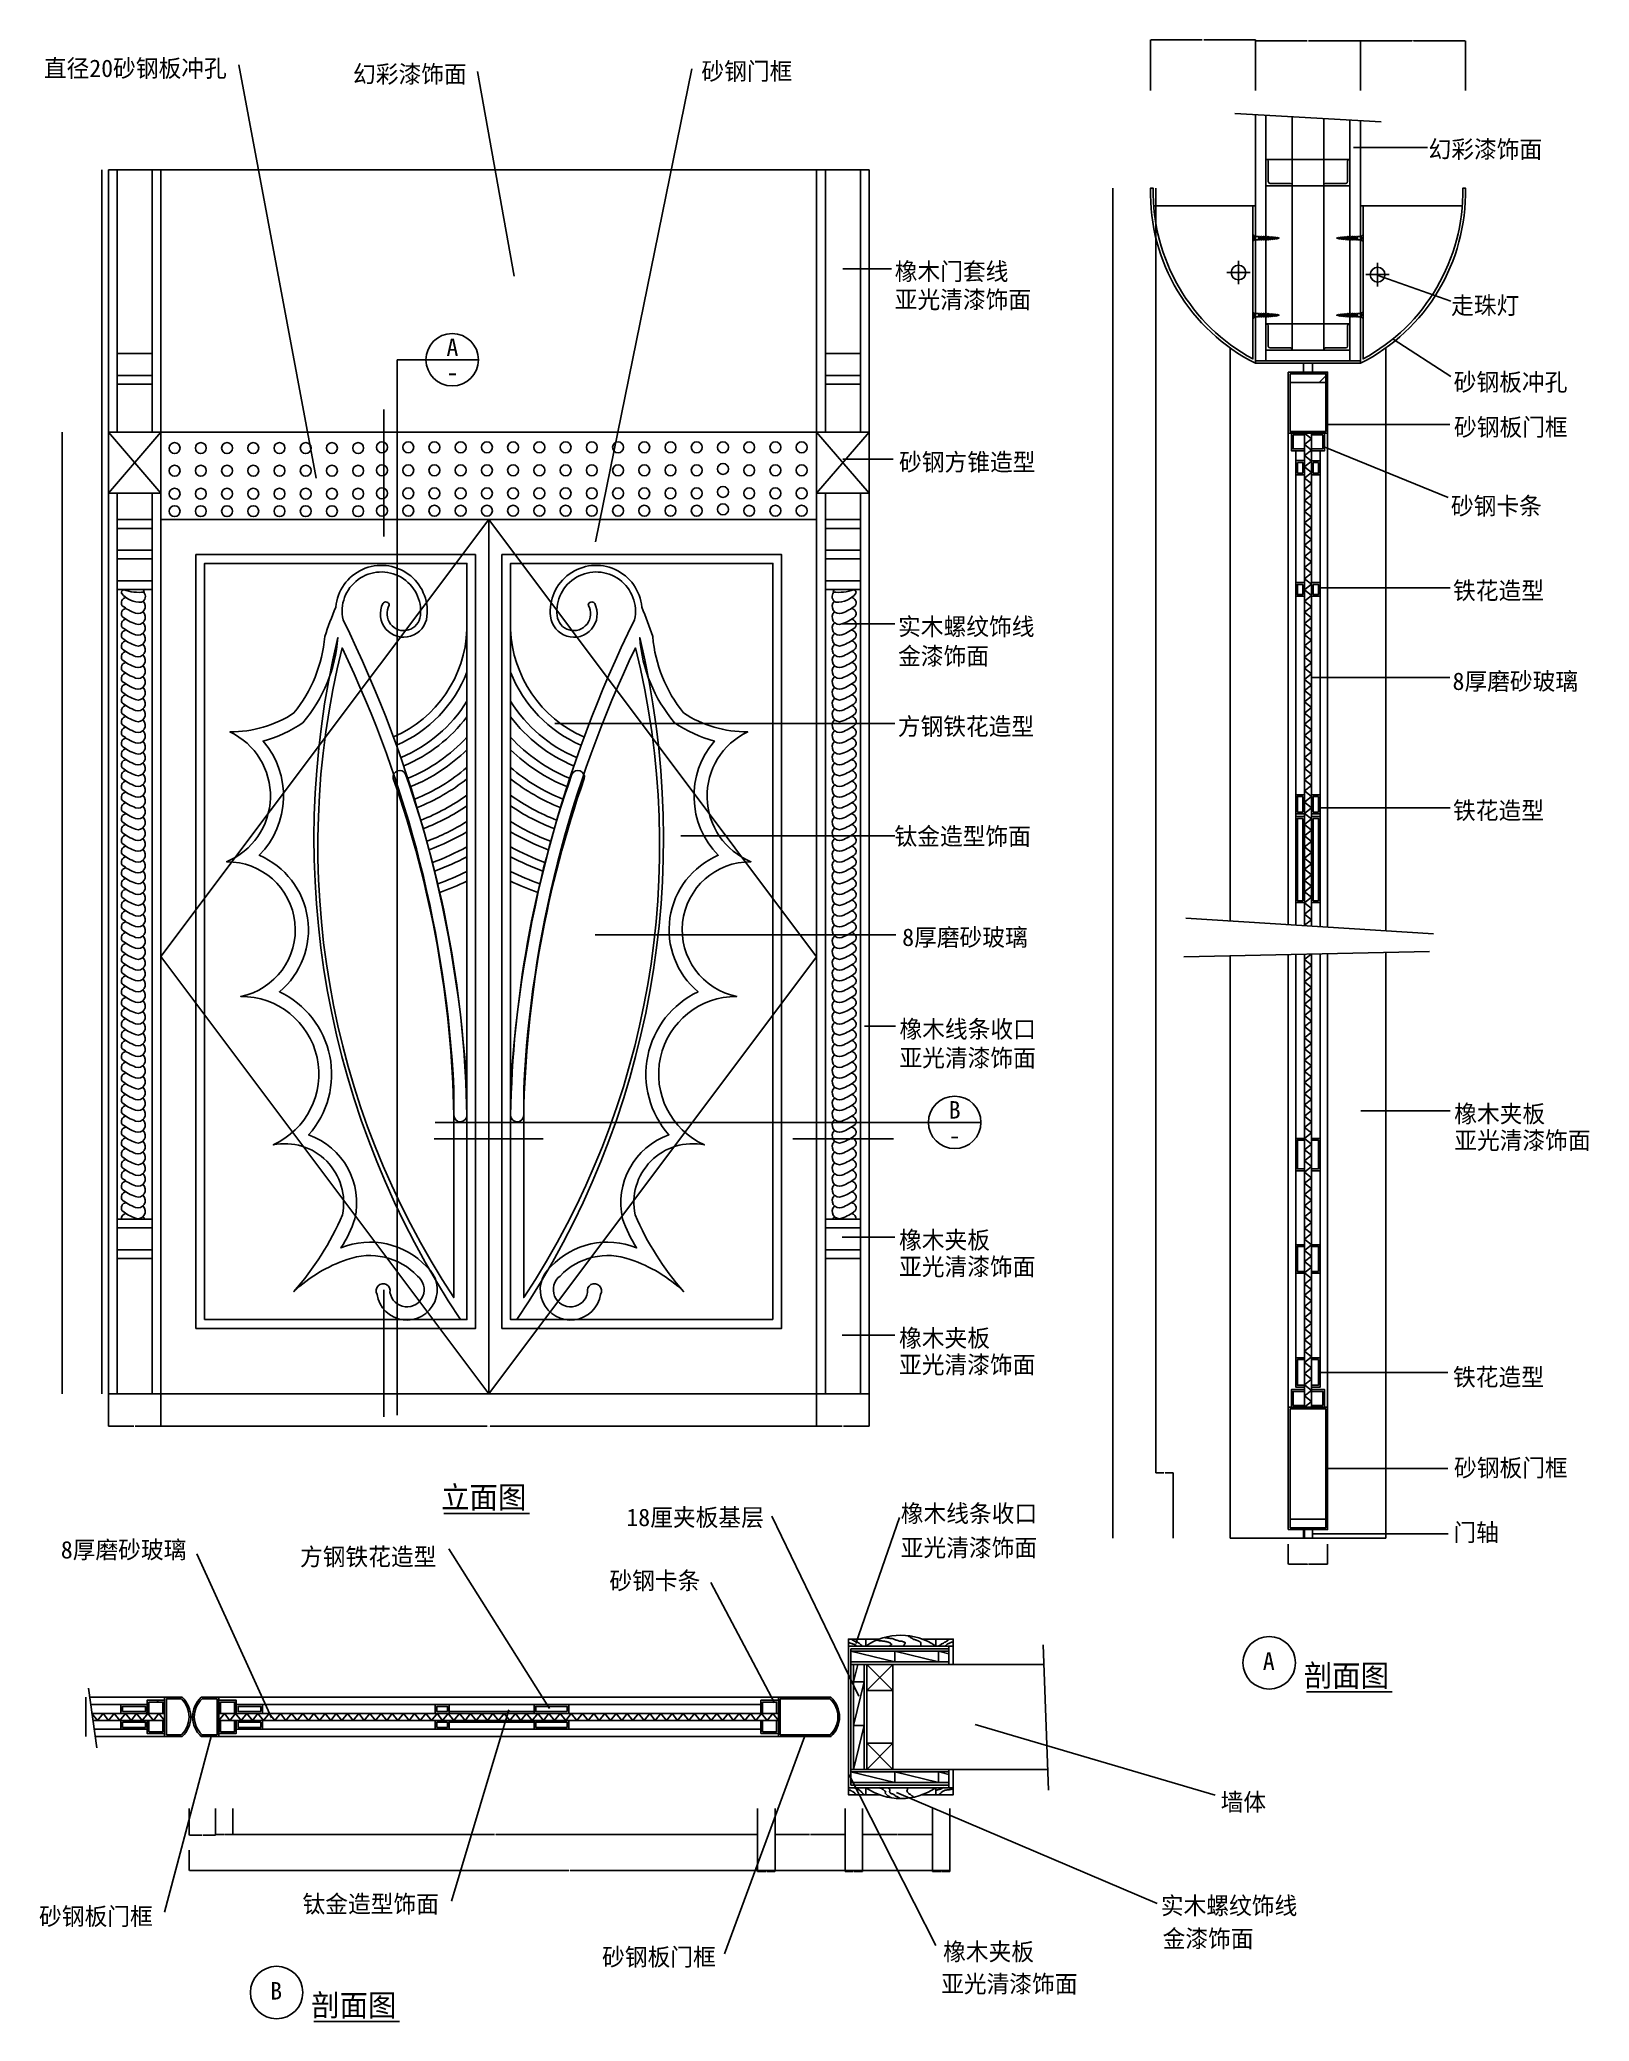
# Model space of a CAD drawing. Header units: metres. Extents: x 65 to 3610, y 142 to 4675.
import ezdxf

# ---------------------------------------------------------------- set-up
doc = ezdxf.new("R2010")
doc.units = ezdxf.units.M
for name, color, linetype in [('2', 2, 'Continuous'), ('3', 3, 'Continuous'), ('4', 4, 'Continuous'), ('7', 7, 'Continuous'), ('BH', 3, 'Continuous'), ('DIM', 3, 'Continuous'), ('TEXT', 3, 'Continuous')]:
    doc.layers.add(name, color=color, linetype=linetype)
doc.dimstyles.get("Standard").update_dxf_attribs({"dimtxt": 2.5, "dimasz": 2.5, "dimexe": 1.25, "dimexo": 0.625, "dimtad": 1, "dimcen": 2.5, "dimazin": 3, "dimtfac": 1, "dimtmove": 0, "dimatfit": 3})

msp = doc.modelspace()

# ---------------------------------------------------------------- texts
at = {"layer": 'DIM'}
for s, p in [('A', (995.63, 3950.93)), ('-', (995.7, 3893.68)), ('B', (2144.49, 2206.46)), ('-', (2144.72, 2147.77))]:
    msp.add_text(s, height=40, dxfattribs=at).set_placement(p)
at = {"layer": 'TEXT'}
for s, height, p in [('直径20砂钢板冲孔', 40, (74.6, 4589.15)), ('砂钢门框', 40, (1578.83, 4582.42)), ('幻彩漆饰面', 40, (782.02, 4575.72)), ('幻彩漆饰面', 40, (3242.08, 4403.8)), ('橡木门套线', 40, (2021.05, 4124.26)), ('亚光清漆饰面', 40, (2021.05, 4060.03)), ('走珠灯', 40, (3293.67, 4046.59)), ('砂钢板冲孔', 40, (3299.68, 3871.22)), ('砂钢板门框', 40, (3300.34, 3768.18)), ('砂钢方锥造型', 40, (2030.89, 3688.36)), ('砂钢卡条', 40, (3293.31, 3588.04)), ('铁花造型', 40, (3298.1, 3394.36)), ('实木螺纹饰线', 40, (2028.71, 3312.09)), ('金漆饰面', 40, (2028.71, 3244.5)), ('8厚磨砂玻璃', 40, (3296.98, 3187.02)), ('方钢铁花造型', 40, (2027.9, 3083.71)), ('铁花造型', 40, (3298.1, 2891.36)), ('钛金造型饰面', 40, (2020.43, 2832.37)), ('8厚磨砂玻璃', 40, (2038.06, 2601.43)), ('橡木线条收口', 40, (2031.87, 2391.23)), ('亚光清漆饰面', 40, (2031.87, 2325.41)), ('橡木夹板', 40, (3300.83, 2197.47)), ('亚光清漆饰面', 40, (3300.83, 2136.71)), ('橡木夹板', 40, (2030.89, 1908.75)), ('亚光清漆饰面', 40, (2030.89, 1847.99)), ('橡木夹板', 40, (2030.89, 1684.41)), ('亚光清漆饰面', 40, (2030.89, 1623.65)), ('铁花造型', 40, (3298.1, 1595.28)), ('砂钢板门框', 40, (3300.34, 1387.64)), ('立面图', 50, (983.35, 1315.41)), ('18厘夹板基层', 40, (1407.12, 1274.37)), ('橡木线条收口', 40, (2034.82, 1283.27)), ('门轴', 40, (3299, 1240.02)), ('8厚磨砂玻璃', 40, (113.49, 1200.33)), ('方钢铁花造型', 40, (660.55, 1184.23)), ('亚光清漆饰面', 40, (2034.82, 1204.97)), ('砂钢卡条', 40, (1368.45, 1129.61)), ('A', 40, (2863, 945.57)), ('剖面图', 50, (2956.68, 907.61)), ('墙体', 40, (2766.53, 623.18)), ('钛金造型饰面', 40, (666.35, 390.16)), ('实木螺纹饰线', 40, (2629.79, 386.22)), ('砂钢板门框', 40, (63.72, 361.78)), ('橡木夹板', 40, (2131.66, 280.75)), ('金漆饰面', 40, (2633.81, 310.82)), ('砂钢板门框', 40, (1351.6, 268.85)), ('B', 40, (592.49, 191.41)), ('亚光清漆饰面', 40, (2127.21, 207.3)), ('剖面图', 50, (686.17, 153.45))]:
    msp.add_text(s, height=height, dxfattribs=at).set_placement(p)

# ---------------------------------------------------------------- blocks, each defined once
blk = doc.blocks.new('BH2')
at = {"layer": 'BH'}
blk.add_lwpolyline([(0, 32), (5, 28), (0, 24), (5, 20), (0, 16), (5, 12), (0, 8), (5, 4), (0, 0)], dxfattribs=at)
blk = doc.blocks.new('BH5')
at = {"layer": 'BH'}
for p, q in [((3, 0), (3, 100)), ((15, 0), (15, 100))]:
    blk.add_line(p, q, dxfattribs=at)
blk.add_lwpolyline([(15, 100), (3, 50), (15, 50), (3, 0), (15, 0)], dxfattribs=at)
blk = doc.blocks.new('ST-L30')
at = {"layer": '4'}
blk.add_lwpolyline([(0, 1, 0.41), (1, 0), (30, 0), (30, 0.67, 0.41), (28, 2.67), (4.67, 2.67, -0.41), (2.67, 4.67), (2.67, 28, 0.41), (0.67, 30), (0, 30)], format="xyb", close=True, dxfattribs=at)
blk = doc.blocks.new('GJ-WJ07')
at = {"layer": '3'}
for p, q in [((-2, -2), (2, -2)), ((-2, -8), (1.5, -7.12)), ((-2, -10), (1.5, -9.12)), ((-2, -12), (1.5, -11.12)), ((-2, -14), (1.5, -13.12)), ((-2, -16), (1.5, -15.12)), ((-1.81, -17.95), (1.39, -17.15)), ((-1.62, -19.91), (1.18, -19.21)), ((-1.5, -6.88), (2, -6)), ((-1.5, -8.88), (2, -8)), ((-1.5, -10.88), (2, -10)), ((-1.5, -12.88), (2, -12)), ((-1.5, -14.88), (2, -14)), ((-1.43, -21.86), (1.09, -21.23)), ((-1.42, -16.85), (2, -16)), ((-1.23, -18.81), (1.8, -18.05)), ((-1.04, -20.76), (1.6, -20.1)), ((-0.85, -22.71), (1.39, -22.15)), ((-1.25, -23.81), (0.77, -23.31)), ((-1.06, -25.76), (0.56, -25.36)), ((-0.87, -27.72), (0.7, -27.33)), ((-0.67, -24.67), (1.18, -24.2)), ((-0.48, -26.62), (0.98, -26.26))]:
    blk.add_line(p, q, dxfattribs=at)
blk.add_lwpolyline([(-1.62, -19.91), (-1.23, -18.81), (-1.81, -17.95), (-1.42, -16.85), (-2, -16), (-1.5, -14.88), (-2, -14), (-1.5, -12.88), (-2, -12), (-1.5, -10.88), (-2, -10), (-1.5, -8.88), (-2, -8), (-1.5, -6.88), (-2, -6), (-2, -2), (-4, 0), (-0.45, 0), (-0.45, -1.25), (0.42, -1.25), (0.42, 0), (4, 0), (2, -2), (2, -6), (1.5, -7.12), (2, -8), (1.5, -9.12), (2, -10), (1.5, -11.12), (2, -12), (1.5, -13.12), (2, -14), (1.5, -15.12), (2, -16), (1.39, -17.15), (1.8, -18.05), (1.18, -19.21), (1.6, -20.1), (0.97, -21.26), (1.39, -22.15), (0.77, -23.31), (1.18, -24.2), (0.56, -25.36), (0.98, -26.26), (0.7, -27.33, 0.08), (0, -30, 0.12), (-0.87, -27.72), (-0.48, -26.62), (-1.06, -25.76), (-0.67, -24.67), (-1.25, -23.81), (-0.85, -22.71), (-1.43, -21.86), (-1.04, -20.76)], format="xyb", close=True, dxfattribs=at)
blk = doc.blocks.new('*D1')
for p, q in [((2617.98, 1546.56), (2617.98, 1396.52)), ((2618.23, 1396.52), (2636.565, 1396.52)), ((2639.565, 1396.52), (2657.9, 1396.52)), ((2658.15, 1246.48), (2658.15, 1396.52))]:
    blk.add_line(p, q)
at = {"layer": 'Defpoints'}
for p in [(2617.98, 1546.56), (2617.98, 1396.52), (2658.15, 1246.48)]:
    blk.add_point(p, dxfattribs=at)
at = {"layer": 'DIM', "insert": (2638.065, 1396.52), "char_height": 1, "attachment_point": 5}
blk.add_mtext('150', dxfattribs=at)
blk = doc.blocks.new('*D2')
for p, q in [((2617.73, 1566.56), (2617.48, 1566.56)), ((2617.98, 1586.56), (2617.98, 1566.56)), ((2617.98, 1546.56), (2617.98, 1566.56)), ((2617.98, 1566.56), (2617.98, 1566.56)), ((2618.23, 1566.56), (2618.48, 1566.56))]:
    blk.add_line(p, q)
at = {"layer": 'Defpoints'}
for p in [(2617.98, 1586.56), (2617.98, 1566.56), (2617.98, 1546.56)]:
    blk.add_point(p, dxfattribs=at)
at = {"layer": 'DIM', "insert": (2617.98, 1567.685), "char_height": 1, "attachment_point": 5}
blk.add_mtext('20', dxfattribs=at)
blk = doc.blocks.new('*D3')
for p, q in [((2617.98, 3734.27), (2617.98, 2660.41)), ((2617.73, 2660.41), (2617.48, 2660.41)), ((2617.98, 1586.56), (2617.98, 2660.41)), ((2617.98, 2660.41), (2617.98, 2660.41)), ((2618.23, 2660.41), (2618.48, 2660.41))]:
    blk.add_line(p, q)
at = {"layer": 'Defpoints'}
for p in [(2617.98, 3734.27), (2617.98, 2660.41), (2617.98, 1586.56)]:
    blk.add_point(p, dxfattribs=at)
at = {"layer": 'DIM', "insert": (2617.98, 2661.535), "char_height": 1, "attachment_point": 5}
blk.add_mtext('1730', dxfattribs=at)
blk = doc.blocks.new('*D4')
for p, q in [((2617.98, 3774.27), (2617.98, 3754.27)), ((2617.73, 3754.27), (2617.48, 3754.27)), ((2617.98, 3734.27), (2617.98, 3754.27)), ((2617.98, 3754.27), (2617.98, 3754.27)), ((2618.23, 3754.27), (2618.48, 3754.27))]:
    blk.add_line(p, q)
at = {"layer": 'Defpoints'}
for p in [(2617.98, 3774.27), (2617.98, 3754.27), (2617.98, 3734.27)]:
    blk.add_point(p, dxfattribs=at)
at = {"layer": 'DIM', "insert": (2617.98, 3755.395), "char_height": 1, "attachment_point": 5}
blk.add_mtext('20', dxfattribs=at)
blk = doc.blocks.new('*D5')
for p, q in [((2617.98, 3934.27), (2617.98, 3854.27)), ((2617.73, 3854.27), (2617.48, 3854.27)), ((2617.98, 3774.27), (2617.98, 3854.27)), ((2617.98, 3854.27), (2617.98, 3854.27)), ((2618.23, 3854.27), (2618.48, 3854.27))]:
    blk.add_line(p, q)
at = {"layer": 'Defpoints'}
for p in [(2617.98, 3934.27), (2617.98, 3854.27), (2617.98, 3774.27)]:
    blk.add_point(p, dxfattribs=at)
at = {"layer": 'DIM', "insert": (2617.98, 3855.395), "char_height": 1, "attachment_point": 5}
blk.add_mtext('80', dxfattribs=at)
blk = doc.blocks.new('*D6')
for p, q in [((2617.98, 4334.97), (2617.98, 4134.62)), ((2617.73, 4134.62), (2617.48, 4134.62)), ((2617.98, 3934.27), (2617.98, 4134.62)), ((2617.98, 4134.62), (2617.98, 4134.62)), ((2618.23, 4134.62), (2618.48, 4134.62))]:
    blk.add_line(p, q)
at = {"layer": 'Defpoints'}
for p in [(2617.98, 4334.97), (2617.98, 4134.62), (2617.98, 3934.27)]:
    blk.add_point(p, dxfattribs=at)
at = {"layer": 'DIM', "insert": (2617.98, 4135.745), "char_height": 1, "attachment_point": 5}
blk.add_mtext('200', dxfattribs=at)
blk = doc.blocks.new('*D7')
for p, q in [((2519.96, 4334.97), (2519.96, 2790.73)), ((2519.71, 2790.73), (2519.46, 2790.73)), ((2519.96, 1246.48), (2519.96, 2790.73)), ((2519.96, 2790.73), (2519.96, 2790.73)), ((2520.21, 2790.73), (2520.46, 2790.73))]:
    blk.add_line(p, q)
at = {"layer": 'Defpoints'}
for p in [(2519.96, 4334.97), (2519.96, 2790.73), (2519.96, 1246.48)]:
    blk.add_point(p, dxfattribs=at)
at = {"layer": 'DIM', "insert": (2519.96, 2791.855), "char_height": 1, "attachment_point": 5}
blk.add_mtext('2200', dxfattribs=at)
blk = doc.blocks.new('*D8')
for p, q in [((116.32, 3777.05), (116.32, 2676.87)), ((116.07, 2676.87), (115.82, 2676.87)), ((116.32, 1576.7), (116.32, 2676.87)), ((116.32, 2676.87), (116.32, 2676.87)), ((116.57, 2676.87), (116.82, 2676.87))]:
    blk.add_line(p, q)
at = {"layer": 'Defpoints'}
for p in [(116.32, 3777.05), (116.32, 2676.87), (116.32, 1576.7)]:
    blk.add_point(p, dxfattribs=at)
at = {"layer": 'DIM', "insert": (116.32, 2677.995), "char_height": 1, "attachment_point": 5}
blk.add_mtext('0', dxfattribs=at)
blk = doc.blocks.new('*D9')
for p, q in [((207.1, 3476.35), (207.1, 2726.53)), ((206.85, 2726.53), (206.6, 2726.53)), ((207.1, 1976.7), (207.1, 2726.53)), ((207.1, 2726.53), (207.1, 2726.53)), ((207.35, 2726.53), (207.6, 2726.53))]:
    blk.add_line(p, q)
at = {"layer": 'Defpoints'}
for p in [(207.1, 3476.35), (207.1, 2726.53), (207.1, 1976.7)]:
    blk.add_point(p, dxfattribs=at)
at = {"layer": 'DIM', "insert": (207.1, 2727.655), "char_height": 1, "attachment_point": 5}
blk.add_mtext('0', dxfattribs=at)
blk = doc.blocks.new('*D10')
for p, q in [((407.21, 533.01), (407.21, 486.74)), ((2147.28, 533.01), (2147.28, 486.74)), ((407.46, 486.74), (1275.745, 486.74)), ((1278.745, 486.74), (2147.03, 486.74))]:
    blk.add_line(p, q)
at = {"layer": 'Defpoints'}
for p in [(407.21, 533.01), (2147.28, 533.01), (407.21, 486.74)]:
    blk.add_point(p, dxfattribs=at)
at = {"layer": '3', "insert": (1277.245, 486.74), "char_height": 1, "attachment_point": 5}
blk.add_mtext('870', dxfattribs=at)
blk = doc.blocks.new('*D11')
for p, q in [((342.35, 1576.7), (342.35, 1502.82)), ((1842.42, 1576.7), (1842.42, 1502.82)), ((342.6, 1502.82), (1088.885, 1502.82)), ((1095.885, 1502.82), (1842.17, 1502.82))]:
    blk.add_line(p, q)
at = {"layer": 'Defpoints'}
for p in [(342.35, 1576.7), (1842.42, 1576.7), (342.35, 1502.82)]:
    blk.add_point(p, dxfattribs=at)
at = {"layer": 'DIM', "insert": (1092.385, 1502.82), "char_height": 1, "attachment_point": 5}
blk.add_mtext('1500,07', dxfattribs=at)
blk = doc.blocks.new('*D12')
for p, q in [((507.21, 628.36), (507.21, 569.06)), ((1707.21, 628.36), (1707.21, 569.06)), ((507.46, 569.06), (1105.71, 569.06)), ((1108.71, 569.06), (1706.96, 569.06))]:
    blk.add_line(p, q)
at = {"layer": 'Defpoints'}
for p in [(507.21, 628.36), (1707.21, 628.36), (507.21, 569.06)]:
    blk.add_point(p, dxfattribs=at)
at = {"layer": 'DIM', "insert": (1107.21, 569.06), "char_height": 1, "attachment_point": 5}
blk.add_mtext('600', dxfattribs=at)
blk = doc.blocks.new('*D13')
for p, q in [((467.21, 628.36), (467.21, 568.66)), ((507.21, 628.36), (507.21, 568.66)), ((467.46, 568.66), (486.21, 568.66)), ((488.21, 568.66), (506.96, 568.66))]:
    blk.add_line(p, q)
at = {"layer": 'Defpoints'}
for p in [(467.21, 628.36), (507.21, 628.36), (467.21, 568.66)]:
    blk.add_point(p, dxfattribs=at)
at = {"layer": 'DIM', "insert": (487.21, 568.66), "char_height": 1, "attachment_point": 5}
blk.add_mtext('20', dxfattribs=at)
blk = doc.blocks.new('*D14')
for p, q in [((407.21, 628.36), (407.21, 567.59)), ((467.21, 628.36), (467.21, 567.59)), ((407.46, 567.59), (436.21, 567.59)), ((438.21, 567.59), (466.96, 567.59))]:
    blk.add_line(p, q)
at = {"layer": 'Defpoints'}
for p in [(407.21, 628.36), (467.21, 628.36), (407.21, 567.59)]:
    blk.add_point(p, dxfattribs=at)
at = {"layer": 'DIM', "insert": (437.21, 567.59), "char_height": 1, "attachment_point": 5}
blk.add_mtext('30', dxfattribs=at)
blk = doc.blocks.new('*D15')
for p, q in [((222.35, 1576.7), (222.35, 1502.82)), ((342.35, 1576.7), (342.35, 1502.82)), ((222.6, 1502.82), (280.85, 1502.82)), ((283.85, 1502.82), (342.1, 1502.82))]:
    blk.add_line(p, q)
at = {"layer": 'Defpoints'}
for p in [(222.35, 1576.7), (342.35, 1576.7), (222.35, 1502.82)]:
    blk.add_point(p, dxfattribs=at)
at = {"layer": 'DIM', "insert": (282.35, 1502.82), "char_height": 1, "attachment_point": 5}
blk.add_mtext('120', dxfattribs=at)
blk = doc.blocks.new('*D16')
for p, q in [((170.84, 882.99), (170.84, 837.99)), ((170.59, 837.99), (170.34, 837.99)), ((170.84, 792.99), (170.84, 837.99)), ((170.84, 837.99), (170.84, 837.99)), ((171.09, 837.99), (171.34, 837.99))]:
    blk.add_line(p, q)
at = {"layer": 'Defpoints'}
for p in [(170.84, 882.99), (170.84, 837.99), (170.84, 792.99)]:
    blk.add_point(p, dxfattribs=at)
at = {"layer": 'DIM', "insert": (170.84, 839.115), "char_height": 1, "attachment_point": 5}
blk.add_mtext('45', dxfattribs=at)
blk = doc.blocks.new('*D17')
for p, q in [((207.1, 1976.7), (207.1, 1861.7)), ((206.85, 1861.7), (206.6, 1861.7)), ((207.1, 1746.7), (207.1, 1861.7)), ((207.1, 1861.7), (207.1, 1861.7)), ((207.35, 1861.7), (207.6, 1861.7))]:
    blk.add_line(p, q)
at = {"layer": 'Defpoints'}
for p in [(207.1, 1976.7), (207.1, 1861.7), (207.1, 1746.7)]:
    blk.add_point(p, dxfattribs=at)
at = {"layer": 'DIM', "insert": (207.1, 1862.825), "char_height": 1, "attachment_point": 5}
blk.add_mtext('0', dxfattribs=at)
blk = doc.blocks.new('*D18')
for p, q in [((207.1, 1746.7), (207.1, 1661.7)), ((206.85, 1661.7), (206.6, 1661.7)), ((207.1, 1576.7), (207.1, 1661.7)), ((207.1, 1661.7), (207.1, 1661.7)), ((207.35, 1661.7), (207.6, 1661.7))]:
    blk.add_line(p, q)
at = {"layer": 'Defpoints'}
for p in [(207.1, 1746.7), (207.1, 1661.7), (207.1, 1576.7)]:
    blk.add_point(p, dxfattribs=at)
at = {"layer": 'DIM', "insert": (207.1, 1662.825), "char_height": 1, "attachment_point": 5}
blk.add_mtext('0', dxfattribs=at)
blk = doc.blocks.new('*D19')
for p, q in [((2107.28, 628.36), (2107.28, 484.06)), ((2147.28, 628.36), (2147.28, 484.06)), ((2107.53, 484.06), (2126.28, 484.06)), ((2128.28, 484.06), (2147.03, 484.06))]:
    blk.add_line(p, q)
at = {"layer": 'Defpoints'}
for p in [(2107.28, 628.36), (2147.28, 628.36), (2107.28, 484.06)]:
    blk.add_point(p, dxfattribs=at)
at = {"layer": 'DIM', "insert": (2127.28, 484.06), "char_height": 1, "attachment_point": 5}
blk.add_mtext('20', dxfattribs=at)
blk = doc.blocks.new('*D20')
for p, q in [((1747.21, 628.36), (1747.21, 569.06)), ((1907.28, 628.36), (1907.28, 569.06)), ((1747.46, 569.06), (1826.245, 569.06)), ((1828.245, 569.06), (1907.03, 569.06))]:
    blk.add_line(p, q)
at = {"layer": 'Defpoints'}
for p in [(1747.21, 628.36), (1907.28, 628.36), (1747.21, 569.06)]:
    blk.add_point(p, dxfattribs=at)
at = {"layer": 'DIM', "insert": (1827.245, 569.06), "char_height": 1, "attachment_point": 5}
blk.add_mtext('80', dxfattribs=at)
blk = doc.blocks.new('*D21')
for p, q in [((1707.21, 628.36), (1707.21, 484.06)), ((1747.21, 628.36), (1747.21, 484.06)), ((1707.46, 484.06), (1726.21, 484.06)), ((1728.21, 484.06), (1746.96, 484.06))]:
    blk.add_line(p, q)
at = {"layer": 'Defpoints'}
for p in [(1707.21, 628.36), (1747.21, 628.36), (1707.21, 484.06)]:
    blk.add_point(p, dxfattribs=at)
at = {"layer": 'DIM', "insert": (1727.21, 484.06), "char_height": 1, "attachment_point": 5}
blk.add_mtext('20', dxfattribs=at)
blk = doc.blocks.new('*D22')
for p, q in [((1947.28, 628.36), (1947.28, 569.06)), ((2107.28, 628.36), (2107.28, 569.06)), ((1947.53, 569.06), (2026.28, 569.06)), ((2028.28, 569.06), (2107.03, 569.06))]:
    blk.add_line(p, q)
at = {"layer": 'Defpoints'}
for p in [(1947.28, 628.36), (2107.28, 628.36), (1947.28, 569.06)]:
    blk.add_point(p, dxfattribs=at)
at = {"layer": 'DIM', "insert": (2027.28, 569.06), "char_height": 1, "attachment_point": 5}
blk.add_mtext('80', dxfattribs=at)
blk = doc.blocks.new('*D23')
for p, q in [((1907.28, 628.36), (1907.28, 484.06)), ((1947.28, 628.36), (1947.28, 484.06)), ((1907.53, 484.06), (1926.28, 484.06)), ((1928.28, 484.06), (1947.03, 484.06))]:
    blk.add_line(p, q)
at = {"layer": 'Defpoints'}
for p in [(1907.28, 628.36), (1947.28, 628.36), (1907.28, 484.06)]:
    blk.add_point(p, dxfattribs=at)
at = {"layer": 'DIM', "insert": (1927.28, 484.06), "char_height": 1, "attachment_point": 5}
blk.add_mtext('20', dxfattribs=at)
blk = doc.blocks.new('*D24')
for p, q in [((1842.42, 1576.7), (1842.42, 1502.82)), ((1962.42, 1576.66), (1962.42, 1502.82)), ((1842.67, 1502.82), (1900.92, 1502.82)), ((1903.92, 1502.82), (1962.17, 1502.82))]:
    blk.add_line(p, q)
at = {"layer": 'Defpoints'}
for p in [(1842.42, 1576.7), (1962.42, 1576.66), (1842.42, 1502.82)]:
    blk.add_point(p, dxfattribs=at)
at = {"layer": 'DIM', "insert": (1902.42, 1502.82), "char_height": 1, "attachment_point": 5}
blk.add_mtext('120', dxfattribs=at)
blk = doc.blocks.new('*D25')
for p, q in [((2154.68, 697.99), (2154.43, 697.99)), ((2154.93, 717.99), (2154.93, 697.99)), ((2154.93, 677.99), (2154.93, 697.99)), ((2154.93, 697.99), (2154.93, 697.99)), ((2155.18, 697.99), (2155.43, 697.99))]:
    blk.add_line(p, q)
at = {"layer": 'Defpoints'}
for p in [(2154.93, 717.99), (2154.93, 697.99), (2154.93, 677.99)]:
    blk.add_point(p, dxfattribs=at)
at = {"layer": 'DIM', "insert": (2154.93, 699.115), "char_height": 1, "attachment_point": 5}
blk.add_mtext('20', dxfattribs=at)
blk = doc.blocks.new('*D26')
for p, q in [((2154.93, 997.99), (2154.93, 977.99)), ((2154.68, 977.99), (2154.43, 977.99)), ((2154.93, 957.99), (2154.93, 977.99)), ((2154.93, 977.99), (2154.93, 977.99)), ((2155.18, 977.99), (2155.43, 977.99))]:
    blk.add_line(p, q)
at = {"layer": 'Defpoints'}
for p in [(2154.93, 997.99), (2154.93, 977.99), (2154.93, 957.99)]:
    blk.add_point(p, dxfattribs=at)
at = {"layer": 'DIM', "insert": (2154.93, 979.115), "char_height": 1, "attachment_point": 5}
blk.add_mtext('20', dxfattribs=at)
blk = doc.blocks.new('*D27')
for p, q in [((207.1, 4376.66), (207.1, 4166.68)), ((206.85, 4166.68), (206.6, 4166.68)), ((207.1, 3956.7), (207.1, 4166.68)), ((207.1, 4166.68), (207.1, 4166.68)), ((207.35, 4166.68), (207.6, 4166.68))]:
    blk.add_line(p, q)
at = {"layer": 'Defpoints'}
for p in [(207.1, 4376.66), (207.1, 4166.68), (207.1, 3956.7)]:
    blk.add_point(p, dxfattribs=at)
at = {"layer": 'DIM', "insert": (207.1, 4167.805), "char_height": 1, "attachment_point": 5}
blk.add_mtext('0', dxfattribs=at)
blk = doc.blocks.new('*D28')
for p, q in [((207.1, 3777.05), (207.1, 3707.05)), ((206.85, 3707.05), (206.6, 3707.05)), ((207.1, 3637.05), (207.1, 3707.05)), ((207.1, 3707.05), (207.1, 3707.05)), ((207.35, 3707.05), (207.6, 3707.05))]:
    blk.add_line(p, q)
at = {"layer": 'Defpoints'}
for p in [(207.1, 3777.05), (207.1, 3707.05), (207.1, 3637.05)]:
    blk.add_point(p, dxfattribs=at)
at = {"layer": 'DIM', "insert": (207.1, 3708.175), "char_height": 1, "attachment_point": 5}
blk.add_mtext('0', dxfattribs=at)
blk = doc.blocks.new('*D29')
for p, q in [((207.1, 3576.7), (207.1, 3526.53)), ((206.85, 3526.53), (206.6, 3526.53)), ((207.1, 3476.35), (207.1, 3526.53)), ((207.1, 3526.53), (207.1, 3526.53)), ((207.35, 3526.53), (207.6, 3526.53))]:
    blk.add_line(p, q)
at = {"layer": 'Defpoints'}
for p in [(207.1, 3576.7), (207.1, 3526.53), (207.1, 3476.35)]:
    blk.add_point(p, dxfattribs=at)
at = {"layer": 'DIM', "insert": (207.1, 3527.655), "char_height": 1, "attachment_point": 5}
blk.add_mtext('0', dxfattribs=at)
blk = doc.blocks.new('*D30')
for p, q in [((207.1, 3637.05), (207.1, 3606.87)), ((206.85, 3606.87), (206.6, 3606.87)), ((207.1, 3576.7), (207.1, 3606.87)), ((207.1, 3606.87), (207.1, 3606.87)), ((207.35, 3606.87), (207.6, 3606.87))]:
    blk.add_line(p, q)
at = {"layer": 'Defpoints'}
for p in [(207.1, 3637.05), (207.1, 3606.87), (207.1, 3576.7)]:
    blk.add_point(p, dxfattribs=at)
at = {"layer": 'DIM', "insert": (207.1, 3607.995), "char_height": 1, "attachment_point": 5}
blk.add_mtext('0', dxfattribs=at)
blk = doc.blocks.new('*D31')
for p, q in [((207.1, 3956.7), (207.1, 3866.87)), ((206.85, 3866.87), (206.6, 3866.87)), ((207.1, 3777.05), (207.1, 3866.87)), ((207.1, 3866.87), (207.1, 3866.87)), ((207.35, 3866.87), (207.6, 3866.87))]:
    blk.add_line(p, q)
at = {"layer": 'Defpoints'}
for p in [(207.1, 3956.7), (207.1, 3866.87), (207.1, 3777.05)]:
    blk.add_point(p, dxfattribs=at)
at = {"layer": 'DIM', "insert": (207.1, 3867.995), "char_height": 1, "attachment_point": 5}
blk.add_mtext('0', dxfattribs=at)
blk = doc.blocks.new('*D32')
for p, q in [((2921.27, 1232.85), (2921.27, 1187.05)), ((3011.27, 1232.85), (3011.27, 1187.05)), ((2921.52, 1187.05), (2965.27, 1187.05)), ((2967.27, 1187.05), (3011.02, 1187.05))]:
    blk.add_line(p, q)
at = {"layer": 'Defpoints'}
for p in [(2921.27, 1232.85), (3011.27, 1232.85), (2921.27, 1187.05)]:
    blk.add_point(p, dxfattribs=at)
at = {"layer": 'DIM', "insert": (2966.27, 1187.05), "char_height": 1, "attachment_point": 5}
blk.add_mtext('45', dxfattribs=at)
blk = doc.blocks.new('*D33')
for p, q in [((2846.27, 4558.63), (2846.27, 4672.26)), ((2846.52, 4672.26), (2964.77, 4672.26)), ((2967.77, 4672.26), (3086.02, 4672.26)), ((3086.27, 4558.63), (3086.27, 4672.26))]:
    blk.add_line(p, q)
at = {"layer": 'Defpoints'}
for p in [(2846.27, 4672.26), (2846.27, 4558.63), (3086.27, 4558.63)]:
    blk.add_point(p, dxfattribs=at)
at = {"layer": 'DIM', "insert": (2966.27, 4672.26), "char_height": 1, "attachment_point": 5}
blk.add_mtext('120', dxfattribs=at)
blk = doc.blocks.new('*D34')
for p, q in [((2606.27, 4558.63), (2606.27, 4673.99)), ((2606.52, 4673.99), (2724.27, 4673.99)), ((2728.27, 4673.99), (2846.02, 4673.99)), ((2846.27, 4558.63), (2846.27, 4673.99))]:
    blk.add_line(p, q)
at = {"layer": 'Defpoints'}
for p in [(2606.27, 4673.99), (2606.27, 4558.63), (2846.27, 4558.63)]:
    blk.add_point(p, dxfattribs=at)
at = {"layer": 'DIM', "insert": (2726.27, 4673.99), "char_height": 1, "attachment_point": 5}
blk.add_mtext('120 ', dxfattribs=at)
blk = doc.blocks.new('*D35')
for p, q in [((3086.27, 4558.63), (3086.27, 4672.26)), ((3086.52, 4672.26), (3204.77, 4672.26)), ((3207.77, 4672.26), (3326.02, 4672.26)), ((3326.27, 4558.63), (3326.27, 4672.26))]:
    blk.add_line(p, q)
at = {"layer": 'Defpoints'}
for p in [(3086.27, 4672.26), (3086.27, 4558.63), (3326.27, 4558.63)]:
    blk.add_point(p, dxfattribs=at)
at = {"layer": 'DIM', "insert": (3206.27, 4672.26), "char_height": 1, "attachment_point": 5}
blk.add_mtext('120', dxfattribs=at)

# ---------------------------------------------------------------- dimensions: what is measured, and where the dimension line sits
at = {"layer": '3'}
dim = msp.add_linear_dim(base=(407.21, 486.74), p1=(407.21, 533.01), p2=(2147.28, 533.01), text='870', dimstyle='Standard', dxfattribs=at)
dim.commit()
dim.dimension.update_dxf_attribs({"geometry": '*D10', "text_midpoint": (1277.245, 486.74)})
at = {"layer": 'DIM'}
for base, p1, p2, text, picture, middle in [((2606.27, 4673.99), (2606.27, 4558.63), (2846.27, 4558.63), '120 ', '*D34', (2726.27, 4673.99)), ((2846.27, 4672.26), (2846.27, 4558.63), (3086.27, 4558.63), '120', '*D33', (2966.27, 4672.26)), ((3086.27, 4672.26), (3086.27, 4558.63), (3326.27, 4558.63), '120', '*D35', (3206.27, 4672.26)), ((2519.96, 2790.73), (2519.96, 4334.97), (2519.96, 1246.48), '2200', '*D7', (2519.96, 2791.855)), ((2617.98, 4134.62), (2617.98, 4334.97), (2617.98, 3934.27), '200', '*D6', (2617.98, 4135.745)), ((2617.98, 3854.27), (2617.98, 3934.27), (2617.98, 3774.27), '80', '*D5', (2617.98, 3855.395)), ((2617.98, 3754.27), (2617.98, 3774.27), (2617.98, 3734.27), '20', '*D4', (2617.98, 3755.395)), ((2617.98, 2660.41), (2617.98, 3734.27), (2617.98, 1586.56), '1730', '*D3', (2617.98, 2661.535)), ((2617.98, 1566.56), (2617.98, 1586.56), (2617.98, 1546.56), '20', '*D2', (2617.98, 1567.685)), ((2617.98, 1396.52), (2617.98, 1546.56), (2658.15, 1246.48), '150', '*D1', (2638.065, 1396.52)), ((2921.27, 1187.05), (2921.27, 1232.85), (3011.27, 1232.85), '45', '*D32', (2966.27, 1187.05)), ((2154.93, 977.99), (2154.93, 997.99), (2154.93, 957.99), '20', '*D26', (2154.93, 979.115)), ((170.84, 837.99), (170.84, 882.99), (170.84, 792.99), '45', '*D16', (170.84, 839.115)), ((2154.93, 697.99), (2154.93, 717.99), (2154.93, 677.99), '20', '*D25', (2154.93, 699.115)), ((407.21, 567.59), (407.21, 628.36), (467.21, 628.36), '30', '*D14', (437.21, 567.59)), ((467.21, 568.66), (467.21, 628.36), (507.21, 628.36), '20', '*D13', (487.21, 568.66)), ((507.21, 569.06), (507.21, 628.36), (1707.21, 628.36), '600', '*D12', (1107.21, 569.06)), ((1707.21, 484.06), (1707.21, 628.36), (1747.21, 628.36), '20', '*D21', (1727.21, 484.06)), ((1747.21, 569.06), (1747.21, 628.36), (1907.28, 628.36), '80', '*D20', (1827.245, 569.06)), ((1907.28, 484.06), (1907.28, 628.36), (1947.28, 628.36), '20', '*D23', (1927.28, 484.06)), ((1947.28, 569.06), (1947.28, 628.36), (2107.28, 628.36), '80', '*D22', (2027.28, 569.06)), ((2107.28, 484.06), (2107.28, 628.36), (2147.28, 628.36), '20', '*D19', (2127.28, 484.06))]:
    dim = msp.add_linear_dim(base=base, p1=p1, p2=p2, text=text, dimstyle='Standard', dxfattribs=at)
    dim.commit()
    dim.dimension.update_dxf_attribs({"geometry": picture, "text_midpoint": middle})
for base, p1, p2, picture, middle in [((207.1, 4166.68), (207.1, 4376.66), (207.1, 3956.7), '*D27', (207.1, 4167.805)), ((207.1, 3866.87), (207.1, 3956.7), (207.1, 3777.05), '*D31', (207.1, 3867.995)), ((116.32, 2676.87), (116.32, 3777.05), (116.32, 1576.7), '*D8', (116.32, 2677.995)), ((207.1, 3707.05), (207.1, 3777.05), (207.1, 3637.05), '*D28', (207.1, 3708.175)), ((207.1, 3606.87), (207.1, 3637.05), (207.1, 3576.7), '*D30', (207.1, 3607.995)), ((207.1, 3526.53), (207.1, 3576.7), (207.1, 3476.35), '*D29', (207.1, 3527.655)), ((207.1, 2726.53), (207.1, 3476.35), (207.1, 1976.7), '*D9', (207.1, 2727.655)), ((207.1, 1861.7), (207.1, 1976.7), (207.1, 1746.7), '*D17', (207.1, 1862.825)), ((207.1, 1661.7), (207.1, 1746.7), (207.1, 1576.7), '*D18', (207.1, 1662.825)), ((222.35, 1502.82), (222.35, 1576.7), (342.35, 1576.7), '*D15', (282.35, 1502.82)), ((342.35, 1502.82), (342.35, 1576.7), (1842.42, 1576.7), '*D11', (1092.385, 1502.82)), ((1842.42, 1502.82), (1842.42, 1576.7), (1962.42, 1576.66), '*D24', (1902.42, 1502.82))]:
    dim = msp.add_linear_dim(base=base, p1=p1, p2=p2, dimstyle='Standard', dxfattribs=at)
    dim.commit()
    dim.dimension.update_dxf_attribs({"geometry": picture, "text_midpoint": middle})

# ---------------------------------------------------------------- hatches: boundary and pattern name
at = {"layer": 'BH'}
h = msp.add_hatch(dxfattribs=at)
h.set_pattern_fill('ANSI32', scale=40)
h.paths.add_polyline_path([(3007.27, 3890.27), (3007.27, 3910.27), (2925.27, 3910.27), (2925.27, 3890.27)])
h = msp.add_hatch(dxfattribs=at)
h.set_pattern_fill('ANSI32', scale=40)
h.paths.add_polyline_path([(2938.27, 3711.59), (2938.27, 3679.3), (2958.27, 3679.3), (2958.27, 3711.59)])
h.paths.add_polyline_path([(2954.27, 3707.59), (2954.27, 3683.3), (2942.27, 3683.3), (2942.27, 3707.59)])
h.paths.add_polyline_path([(2932.27, 3738.27), (2932.27, 3770.27), (2958.27, 3770.27), (2958.27, 3774.27), (2928.27, 3774.27), (2928.27, 3734.27), (2958.27, 3734.27), (2958.27, 3738.27)])
h.paths.add_polyline_path([(3004.27, 3734.27), (3004.27, 3774.27), (2974.27, 3774.27), (2974.27, 3770.27), (3000.27, 3770.27), (3000.27, 3738.27), (2974.27, 3738.27), (2974.27, 3734.27)])
h = msp.add_hatch(dxfattribs=at)
h.set_pattern_fill('ANSI32', scale=40)
h.paths.add_polyline_path([(2994.27, 3711.22), (2974.27, 3711.22), (2974.27, 3679.3), (2994.27, 3679.3)])
h.paths.add_polyline_path([(2990.27, 3707.22), (2990.27, 3682.94), (2978.27, 3682.94), (2978.27, 3707.22)])
h = msp.add_hatch(dxfattribs=at)
h.set_pattern_fill('AR-RROOF', scale=350)
h.paths.add_polyline_path([(948.04, 3394.02), (1013.36, 3476.7), (442.38, 3476.7), (442.38, 2754.1), (593.08, 2944.81, 0.29), (500.14, 3091.21, 0.15), (646.74, 3134.57, 0.15), (717.25, 3309.04, -0.02), (742.38, 3376.7, -0.84)])
h.paths.add_polyline_path([(492.55, 2794, 0.3), (593.08, 2944.81), (442.38, 2754.1), (442.38, 2487.35), (656.31, 2187.62, 0.66), (525.08, 2485.9, 0.91)])
h.paths.add_polyline_path([(442.38, 2487.35), (442.38, 1746.7), (894.51, 1746.7, -0.33), (836.77, 1804.41, -1.49), (866.44, 1808.83, 0.68), (937.85, 1793.16), (873.01, 1884.02, 0.18), (768.55, 1884.08, 0.11), (646.59, 1810.96, 0.08), (757.51, 1986.39, 0.12), (756.09, 2047.83), (699.78, 2126.71, 0.2), (599.24, 2146.53, 0.1), (656.31, 2187.62)])
h = msp.add_hatch(dxfattribs=at)
h.set_pattern_fill('AR-RROOF', scale=350)
h.paths.add_polyline_path([(759.03, 3347.45, -0.01), (815.55, 3226.35), (881.79, 3310.19, -0.46), (850.12, 3384.92, -0.71), (864.86, 3380.65, 0.53), (892.04, 3323.15), (935.85, 3378.6, 1.04)])
h.paths.add_polyline_path([(936.11, 3357.18, 0.06), (935.85, 3378.6), (892.04, 3323.15, 0.43)])
h.paths.add_polyline_path([(1042.38, 3325.7), (1042.38, 3476.7), (1013.36, 3476.7), (948.04, 3394.02, -0.09), (951.02, 3355.6, -0.48), (881.79, 3310.19), (815.55, 3226.35, -0.01), (874.76, 3079.72, 0.29)])
h = msp.add_hatch(dxfattribs=at)
h.set_pattern_fill('AR-RROOF', scale=350)
h.paths.add_polyline_path([(1425.73, 3347.45, 0.01), (1369.22, 3226.35), (1302.97, 3310.19, 0.46), (1334.65, 3384.92, 0.71), (1319.9, 3380.65, -0.53), (1292.73, 3323.15), (1248.91, 3378.6, -1.04)])
h.paths.add_polyline_path([(1248.66, 3357.18, -0.06), (1248.91, 3378.6), (1292.73, 3323.15, -0.43)])
h.paths.add_polyline_path([(1142.38, 3325.7), (1142.38, 3476.7), (1171.4, 3476.7), (1236.73, 3394.02, 0.09), (1233.74, 3355.6, 0.48), (1302.97, 3310.19), (1369.22, 3226.35, 0.01), (1310.01, 3079.72, -0.29)])
h = msp.add_hatch(dxfattribs=at)
h.set_pattern_fill('AR-RROOF', scale=350)
h.paths.add_polyline_path([(1236.73, 3394.02), (1171.4, 3476.7), (1742.38, 3476.7), (1742.38, 2754.1), (1591.69, 2944.81, -0.29), (1684.62, 3091.21, -0.15), (1538.03, 3134.57, -0.15), (1467.52, 3309.04, 0.02), (1442.38, 3376.7, 0.84)])
h.paths.add_polyline_path([(1692.21, 2794, -0.3), (1591.69, 2944.81), (1742.38, 2754.1), (1742.38, 2487.35), (1528.45, 2187.62, -0.66), (1659.68, 2485.9, -0.91)])
h.paths.add_polyline_path([(1742.38, 2487.35), (1742.38, 1746.7), (1290.26, 1746.7, 0.33), (1347.99, 1804.41, 1.49), (1318.32, 1808.83, -0.68), (1246.91, 1793.16), (1311.76, 1884.02, -0.18), (1416.22, 1884.08, -0.11), (1538.18, 1810.96, -0.08), (1427.25, 1986.39, -0.12), (1428.68, 2047.83), (1484.98, 2126.71, -0.2), (1585.52, 2146.53, -0.1), (1528.45, 2187.62)])
h = msp.add_hatch(dxfattribs=at)
h.set_pattern_fill('ANSI32', scale=40)
h.paths.add_polyline_path([(2958.27, 3432.61), (2938.27, 3432.61), (2938.27, 3401.25), (2958.27, 3401.25)])
h.paths.add_polyline_path([(2954.27, 3405.25), (2942.27, 3405.25), (2942.27, 3428.61), (2954.27, 3428.61)])
h = msp.add_hatch(dxfattribs=at)
h.set_pattern_fill('ANSI32', scale=40)
h.paths.add_polyline_path([(2974.27, 3432.61), (2974.27, 3401.25), (2994.27, 3401.25), (2994.27, 3432.61)])
h.paths.add_polyline_path([(2990.27, 3428.61), (2990.27, 3405.25), (2978.27, 3405.25), (2978.27, 3428.61)])
h = msp.add_hatch(dxfattribs=at)
h.set_pattern_fill('AR-RROOF', scale=200)
h.paths.add_polyline_path([(723.93, 3110.41), (794.44, 3199.64, 0.01), (756.83, 3283.09, 0.02)])
h = msp.add_hatch(dxfattribs=at)
h.set_pattern_fill('AR-RROOF', scale=200)
h.paths.add_polyline_path([(1460.84, 3110.41), (1390.33, 3199.64, -0.01), (1427.93, 3283.09, -0.02)])
h = msp.add_hatch(dxfattribs=at)
h.set_pattern_fill('AR-RROOF', scale=200)
h.paths.add_polyline_path([(1042.38, 3161.02), (1042.38, 3227.7, -0.2), (881.65, 3060.91), (891.74, 3032.6, 0.15)])
h = msp.add_hatch(dxfattribs=at)
h.set_pattern_fill('AR-RROOF', scale=350)
h.paths.add_polyline_path([(1142.38, 3161.02), (1142.38, 3227.7, 0.2), (1303.11, 3060.91), (1293.02, 3032.6, -0.15)])
h = msp.add_hatch(dxfattribs=at)
h.set_pattern_fill('AR-RROOF', scale=350)
h.paths.add_polyline_path([(914.07, 2862.45, 0.01), (873.96, 2984.48, -0.12), (874.05, 2991.77, 0.02), (794.44, 3199.64), (723.93, 3110.41, 0.18), (1012.38, 1797.21), (1012.38, 2216.22, 0.02), (1006.35, 2359.29, 0.05)])
h.paths.add_polyline_path([(1042.38, 2749.55, -0.03), (981.6, 2724.31, -0.04), (1036.26, 2361.69, -0.01), (1042.38, 2276.76)])
h = msp.add_hatch(dxfattribs=at)
h.set_pattern_fill('AR-RROOF', scale=350)
h.paths.add_polyline_path([(1270.69, 2862.45, -0.01), (1310.8, 2984.48, 0.12), (1310.72, 2991.77, -0.02), (1390.33, 3199.64), (1460.84, 3110.41, -0.18), (1172.38, 1797.21), (1172.38, 2216.22, -0.02), (1178.41, 2359.29, -0.05)])
h.paths.add_polyline_path([(1142.38, 2749.55, 0.03), (1203.16, 2724.31, 0.04), (1148.5, 2361.69, 0.01), (1142.38, 2276.76)])
h = msp.add_hatch(dxfattribs=at)
h.set_pattern_fill('AR-RROOF', scale=350)
h.paths.add_polyline_path([(1142.38, 3125.75, 0.13), (1286.46, 3013.66), (1276.88, 2985.15, -0.11), (1142.38, 3078.93)])
h.paths.add_polyline_path([(1142.38, 3050.23, 0.1), (1270.67, 2966.08), (1261.6, 2937.39, -0.08), (1142.38, 3009.6)])
h = msp.add_hatch(dxfattribs=at)
h.set_pattern_fill('AR-RROOF', scale=200)
h.paths.add_polyline_path([(1042.38, 2946.14), (1042.38, 2983.69, -0.07), (929.03, 2918.2), (937.58, 2889.32, 0.06)])
h.paths.add_polyline_path([(1042.38, 2886.06), (1042.38, 2921.79, -0.06), (943.12, 2870.02), (951.54, 2841.12, 0.05)])
h.paths.add_polyline_path([(1042.38, 2828.17), (1042.38, 2862.69, -0.04), (956.95, 2821.78), (964.77, 2792.68, 0.04)])
h.paths.add_polyline_path([(1042.38, 2771.78), (1042.38, 2805.46, -0.03), (969.78, 2773.21), (976.99, 2743.91, 0.03)])
h = msp.add_hatch(dxfattribs=at)
h.set_pattern_fill('AR-RROOF', scale=350)
h.paths.add_polyline_path([(1142.38, 2946.14), (1142.38, 2983.69, 0.07), (1255.73, 2918.2), (1247.18, 2889.32, -0.06)])
h.paths.add_polyline_path([(1142.38, 2886.06), (1142.38, 2921.79, 0.06), (1241.65, 2870.02), (1233.22, 2841.12, -0.05)])
h.paths.add_polyline_path([(1142.38, 2828.17), (1142.38, 2862.69, 0.04), (1227.81, 2821.78), (1219.99, 2792.68, -0.04)])
h.paths.add_polyline_path([(1142.38, 2771.78), (1142.38, 2805.46, 0.03), (1214.98, 2773.21), (1207.77, 2743.91, -0.03)])
h = msp.add_hatch(dxfattribs=at)
h.set_pattern_fill('ANSI32', scale=40)
h.paths.add_polyline_path([(2958.27, 2947.45), (2938.27, 2947.45), (2938.27, 2903.54), (2958.27, 2903.54)])
h.paths.add_polyline_path([(2942.27, 2943.45), (2954.27, 2943.45), (2954.27, 2907.54), (2942.27, 2907.54)])
h.paths.add_polyline_path([(2994.27, 2947.45), (2974.27, 2947.45), (2974.27, 2903.54), (2994.27, 2903.54)])
h.paths.add_polyline_path([(2978.27, 2943.45), (2990.27, 2943.45), (2990.27, 2907.54), (2978.27, 2907.54)])
h = msp.add_hatch(dxfattribs=at)
h.set_pattern_fill('ANSI32', scale=40)
h.paths.add_polyline_path([(2958.27, 2897.28), (2938.27, 2897.28), (2938.27, 2700.7), (2958.27, 2700.7)])
h.paths.add_polyline_path([(2942.27, 2893.28), (2954.27, 2893.28), (2954.27, 2704.7), (2942.27, 2704.7)])
h.paths.add_polyline_path([(2994.27, 2897.28), (2974.27, 2897.28), (2974.27, 2700.7), (2994.27, 2700.7)])
h.paths.add_polyline_path([(2978.27, 2893.28), (2990.27, 2893.28), (2990.27, 2704.7), (2978.27, 2704.7)])
h = msp.add_hatch(dxfattribs=at)
h.set_pattern_fill('ANSI32', scale=40)
h.paths.add_polyline_path([(2942.27, 2157.27), (2958.27, 2157.27), (2958.27, 2161.27), (2938.27, 2161.27), (2938.27, 2087.27), (2958.27, 2087.27), (2958.27, 2091.27), (2942.27, 2091.27)])
h.paths.add_polyline_path([(2994.27, 2161.27), (2974.27, 2161.27), (2974.27, 2157.27), (2990.27, 2157.27), (2990.27, 2091.27), (2974.27, 2091.27), (2974.27, 2087.27), (2994.27, 2087.27)])
h = msp.add_hatch(dxfattribs=at)
h.set_pattern_fill('ANSI32', scale=40)
h.paths.add_polyline_path([(2958.27, 1918.02), (2938.27, 1918.02), (2938.27, 1853.17), (2958.27, 1853.17), (2958.27, 1857.17), (2942.27, 1857.17), (2942.27, 1914.02), (2958.27, 1914.02)])
h.paths.add_polyline_path([(2994.27, 1918.02), (2974.27, 1918.02), (2974.27, 1914.02), (2990.27, 1914.02), (2990.27, 1857.17), (2974.27, 1857.17), (2974.27, 1853.17), (2994.27, 1853.17)])
h = msp.add_hatch(dxfattribs=at)
h.set_pattern_fill('AR-RROOF', scale=350)
h.paths.add_polyline_path([(955.91, 1767.86), (971.02, 1746.7), (1028.03, 1746.7, -0.01), (972.32, 1832.72, -0.26)])
h.paths.add_polyline_path([(955.91, 1767.86, -0.17), (916, 1746.7), (971.02, 1746.7)])
h = msp.add_hatch(dxfattribs=at)
h.set_pattern_fill('ANSI32', scale=40)
h.paths.add_polyline_path([(2958.27, 1659.25), (2938.27, 1659.25), (2938.27, 1592.47), (2958.27, 1592.47), (2958.27, 1596.47), (2942.27, 1596.47), (2942.27, 1655.25), (2958.27, 1655.25)])
h.paths.add_polyline_path([(2994.27, 1659.25), (2974.27, 1659.25), (2974.27, 1655.25), (2990.27, 1655.25), (2990.27, 1596.47), (2974.27, 1596.47), (2974.27, 1592.47), (2994.27, 1592.47)])
h.paths.add_polyline_path([(3004.27, 1586.56), (2974.27, 1586.56), (2974.27, 1582.56), (3000.27, 1582.56), (3000.27, 1550.56), (2974.27, 1550.56), (2974.27, 1546.56), (3004.27, 1546.56)])
h.paths.add_polyline_path([(2958.27, 1586.56), (2928.27, 1586.56), (2928.27, 1546.56), (2958.27, 1546.56), (2958.27, 1550.56), (2932.27, 1550.56), (2932.27, 1582.56), (2958.27, 1582.56)])
h = msp.add_hatch(dxfattribs=at)
h.set_pattern_fill('ANSI32', scale=40)
h.paths.add_polyline_path([(3007.27, 1270.48), (3007.27, 1290.48), (2925.27, 1290.48), (2925.27, 1270.48)])
h = msp.add_hatch(dxfattribs=at)
h.set_pattern_fill('ANSI31', scale=200)
h.paths.add_polyline_path([(2016.93, 957.99), (2016.93, 717.99), (2370.91, 717.99), (2362.38, 957.99)])
h = msp.add_hatch(dxfattribs=at)
h.set_pattern_fill('ANSI32', scale=40)
h.paths.add_polyline_path([(310.86, 845.99), (250.86, 845.99), (250.86, 865.99), (310.86, 865.99)])
h.paths.add_polyline_path([(306.86, 861.99), (254.86, 861.99), (254.86, 849.99), (306.86, 849.99)])
h = msp.add_hatch(dxfattribs=at)
h.set_pattern_fill('ANSI32', scale=40)
h.paths.add_polyline_path([(314.86, 871.99), (346.86, 871.99), (346.86, 845.99), (350.86, 845.99), (350.86, 875.99), (310.86, 875.99), (310.86, 845.99), (314.86, 845.99)])
h.paths.add_polyline_path([(310.86, 799.99), (350.86, 799.99), (350.86, 829.99), (346.86, 829.99), (346.86, 803.99), (314.86, 803.99), (314.86, 829.99), (310.86, 829.99)])
h = msp.add_hatch(dxfattribs=at)
h.set_pattern_fill('ANSI32', scale=40)
h.paths.add_polyline_path([(350.86, 792.99), (390.86, 792.99, 0.44), (390.86, 882.99), (350.86, 882.99)])
h.paths.add_polyline_path([(354.86, 878.99), (389.29, 878.99, -0.43), (389.29, 796.99), (354.86, 796.99)])
h = msp.add_hatch(dxfattribs=at)
h.set_pattern_fill('ANSI32', scale=40)
h.paths.add_polyline_path([(474.86, 882.99), (434.86, 882.99, 0.44), (434.86, 792.99), (474.86, 792.99)])
h.paths.add_polyline_path([(470.86, 796.99), (436.43, 796.99, -0.43), (436.43, 878.99), (470.86, 878.99)])
h = msp.add_hatch(dxfattribs=at)
h.set_pattern_fill('ANSI32', scale=40)
h.paths.add_polyline_path([(510.86, 845.99), (514.86, 845.99), (514.86, 875.99), (474.86, 875.99), (474.86, 845.99), (478.86, 845.99), (478.86, 871.99), (510.86, 871.99)])
h.paths.add_polyline_path([(514.86, 829.99), (510.86, 829.99), (510.86, 803.99), (478.86, 803.99), (478.86, 829.99), (474.86, 829.99), (474.86, 799.99), (514.86, 799.99)])
h = msp.add_hatch(dxfattribs=at)
h.set_pattern_fill('ANSI32', scale=40)
h.paths.add_polyline_path([(514.86, 845.99), (574.86, 845.99), (574.86, 865.99), (514.86, 865.99)])
h.paths.add_polyline_path([(518.86, 861.99), (570.86, 861.99), (570.86, 849.99), (518.86, 849.99)])
h = msp.add_hatch(dxfattribs=at)
h.set_pattern_fill('ANSI32', scale=40)
h.paths.add_polyline_path([(969.89, 845.99), (1001.71, 845.99), (1001.71, 865.99), (969.89, 865.99)])
h.paths.add_polyline_path([(973.89, 849.99), (973.89, 861.99), (997.71, 861.99), (997.71, 849.99)])
h = msp.add_hatch(dxfattribs=at)
h.set_pattern_fill('ANSI32', scale=40)
h.paths.add_polyline_path([(1195.94, 845.99), (1275.56, 845.99), (1275.56, 865.99), (1195.94, 865.99)])
h.paths.add_polyline_path([(1199.94, 861.99), (1271.56, 861.99), (1271.56, 849.99), (1199.94, 849.99)])
h = msp.add_hatch(dxfattribs=at)
h.set_pattern_fill('ANSI32', scale=40)
h.paths.add_polyline_path([(1718.86, 871.99), (1750.86, 871.99), (1750.86, 845.99), (1754.86, 845.99), (1754.86, 875.99), (1714.86, 875.99), (1714.86, 845.99), (1718.86, 845.99)])
h = msp.add_hatch(dxfattribs=at)
h.set_pattern_fill('ANSI32', scale=40)
h.paths.add_polyline_path([(1874.93, 882.99), (1754.86, 882.99), (1754.86, 792.99), (1874.93, 792.99, 0.44)])
h.paths.add_polyline_path([(1873.36, 796.99), (1758.86, 796.99), (1758.86, 878.99), (1873.36, 878.99, -0.43)])
h = msp.add_hatch(dxfattribs=at)
h.set_pattern_fill('ANSI32', scale=40)
h.paths.add_polyline_path([(250.86, 809.99), (310.86, 809.99), (310.86, 829.99), (250.86, 829.99)])
h.paths.add_polyline_path([(254.86, 825.99), (306.86, 825.99), (306.86, 813.99), (254.86, 813.99)])
h = msp.add_hatch(dxfattribs=at)
h.set_pattern_fill('ANSI32', scale=40)
h.paths.add_polyline_path([(574.86, 829.99), (514.86, 829.99), (514.86, 809.99), (574.86, 809.99)])
h.paths.add_polyline_path([(570.86, 813.99), (518.86, 813.99), (518.86, 825.99), (570.86, 825.99)])
h = msp.add_hatch(dxfattribs=at)
h.set_pattern_fill('ANSI32', scale=40)
h.paths.add_polyline_path([(1001.71, 829.99), (969.89, 829.99), (969.89, 809.99), (1001.71, 809.99)])
h.paths.add_polyline_path([(997.71, 825.99), (997.71, 813.99), (973.89, 813.99), (973.89, 825.99)])
h = msp.add_hatch(dxfattribs=at)
h.set_pattern_fill('ANSI32', scale=40)
h.paths.add_polyline_path([(1275.56, 829.99), (1195.94, 829.99), (1195.94, 809.99), (1275.56, 809.99)])
h.paths.add_polyline_path([(1271.56, 813.99), (1199.94, 813.99), (1199.94, 825.99), (1271.56, 825.99)])
h = msp.add_hatch(dxfattribs=at)
h.set_pattern_fill('ANSI32', scale=40)
h.paths.add_polyline_path([(1718.86, 829.99), (1714.86, 829.99), (1714.86, 799.99), (1754.86, 799.99), (1754.86, 829.99), (1750.86, 829.99), (1750.86, 803.99), (1718.86, 803.99)])

# ---------------------------------------------------------------- linework, layer by layer
at = {"layer": '2'}
for p, q in [((222.35, 1576.66), (1962.42, 1576.66)), ((2788.27, 1246.48), (3144.27, 1246.48))]:
    msp.add_line(p, q, dxfattribs=at)
msp.add_lwpolyline([(2362.41, 957.99), (2016.93, 957.99), (2016.93, 717.99), (2370.91, 717.99)], dxfattribs=at)
at = {"layer": '3'}
for p, q in [((2780.59, 4141.91), (2834.2, 4141.91)), ((2807.5, 4168.66), (2807.5, 4115.05)), ((3098.68, 4137.04), (3152.29, 4137.04)), ((3125.59, 4163.8), (3125.59, 4110.19)), ((242.35, 3906.7), (322.35, 3906.7)), ((1922.38, 3906.7), (1862.38, 3906.7)), ((1942.42, 3906.7), (1862.42, 3906.7)), ((2956.27, 3934.27), (2956.27, 3914.27)), ((2976.27, 3934.27), (2976.27, 3914.27)), ((242.35, 3886.7), (322.35, 3886.7)), ((1922.38, 3886.7), (1862.38, 3886.7)), ((1942.42, 3886.7), (1862.42, 3886.7)), ((222.35, 3637.05), (342.35, 3777.05)), ((342.35, 3637.05), (222.35, 3777.05)), ((1962.38, 3637.05), (1842.38, 3777.05)), ((1842.38, 3637.05), (1962.38, 3777.05)), ((242.35, 3576.7), (322.35, 3576.7)), ((242.35, 3556.7), (322.35, 3556.7)), ((1922.38, 3576.7), (1862.38, 3576.7)), ((1922.38, 3556.7), (1862.38, 3556.7)), ((1942.42, 3576.7), (1862.42, 3576.7)), ((1942.42, 3556.7), (1862.42, 3556.7)), ((242.35, 3506.7), (322.35, 3506.7)), ((1942.42, 3506.7), (1862.42, 3506.7)), ((242.35, 3486.7), (322.35, 3486.7)), ((1942.42, 3486.7), (1862.42, 3486.7)), ((242.35, 3436.7), (322.35, 3436.7)), ((242.35, 3416.7), (322.35, 3416.7)), ((1942.42, 3436.7), (1862.42, 3436.7)), ((1942.42, 3416.7), (1862.42, 3416.7)), ((1042.38, 2276.76), (1042.38, 1746.7)), ((242.35, 1956.7), (322.35, 1956.7)), ((1942.42, 1956.7), (1862.42, 1956.7)), ((242.35, 1906.7), (322.35, 1906.7)), ((1942.42, 1906.7), (1862.42, 1906.7)), ((242.35, 1886.7), (322.35, 1886.7)), ((1942.42, 1886.7), (1862.42, 1886.7)), ((1956.93, 957.99), (2016.93, 897.99)), ((2016.93, 957.99), (1956.93, 897.99)), ((176.83, 903.68), (195.5, 767.11)), ((1956.93, 777.99), (2016.93, 717.99)), ((2016.93, 777.99), (1956.93, 717.99))]:
    msp.add_line(p, q, dxfattribs=at)
for points in [[(2958.27, 3738.27), (2932.27, 3738.27), (2932.27, 3770.27), (2958.27, 3770.27)], [(2974.27, 3770.27), (3000.27, 3770.27), (3000.27, 3738.27), (2974.27, 3738.27)], [(1092.38, 3576.7), (342.35, 2577.1), (1092.38, 1576.66)], [(1092.38, 3576.7), (1842.42, 2576.68), (1092.38, 1576.66)], [(2958.27, 2091.27), (2942.27, 2091.27), (2942.27, 2157.27), (2958.27, 2157.27)], [(2974.27, 2091.27), (2990.27, 2091.27), (2990.27, 2157.27), (2974.27, 2157.27)], [(2958.27, 1857.17), (2942.27, 1857.17), (2942.27, 1914.02), (2958.27, 1914.02)], [(2974.27, 1857.17), (2990.27, 1857.17), (2990.27, 1914.02), (2974.27, 1914.02)], [(2958.27, 1655.25), (2942.27, 1655.25), (2942.27, 1596.47), (2958.27, 1596.47)], [(2974.27, 1655.25), (2990.27, 1655.25), (2990.27, 1596.47), (2974.27, 1596.47)], [(2958.27, 1582.56), (2932.27, 1582.56), (2932.27, 1550.56), (2958.27, 1550.56)], [(2974.27, 1550.56), (3000.27, 1550.56), (3000.27, 1582.56), (2974.27, 1582.56)], [(346.86, 845.99), (346.86, 871.99), (314.86, 871.99), (314.86, 845.99)], [(478.86, 845.99), (478.86, 871.99), (510.86, 871.99), (510.86, 845.99)], [(1750.86, 845.99), (1750.86, 871.99), (1718.86, 871.99), (1718.86, 845.99)], [(314.86, 829.99), (314.86, 803.99), (346.86, 803.99), (346.86, 829.99)], [(510.86, 829.99), (510.86, 803.99), (478.86, 803.99), (478.86, 829.99)], [(1718.86, 829.99), (1718.86, 803.99), (1750.86, 803.99), (1750.86, 829.99)]]:
    msp.add_lwpolyline(points, dxfattribs=at)
for points in [[(2942.27, 3707.59), (2942.27, 3683.3), (2954.27, 3683.3), (2954.27, 3707.59)], [(2990.27, 3707.22), (2990.27, 3682.94), (2978.27, 3682.94), (2978.27, 3707.22)], [(2954.27, 3428.61), (2942.27, 3428.61), (2942.27, 3405.25), (2954.27, 3405.25)], [(2978.27, 3428.61), (2990.27, 3428.61), (2990.27, 3405.25), (2978.27, 3405.25)], [(2954.27, 2943.45), (2942.27, 2943.45), (2942.27, 2907.54), (2954.27, 2907.54)], [(2990.27, 2943.45), (2978.27, 2943.45), (2978.27, 2907.54), (2990.27, 2907.54)], [(2954.27, 2893.28), (2942.27, 2893.28), (2942.27, 2704.7), (2954.27, 2704.7)], [(2978.27, 2893.28), (2990.27, 2893.28), (2990.27, 2704.7), (2978.27, 2704.7)], [(254.86, 849.99), (254.86, 861.99), (306.86, 861.99), (306.86, 849.99), (254.86, 849.99)], [(570.86, 849.99), (570.86, 861.99), (518.86, 861.99), (518.86, 849.99), (570.86, 849.99)], [(997.71, 849.99), (997.71, 861.99), (973.89, 861.99), (973.89, 849.99), (997.71, 849.99)], [(1271.56, 849.99), (1199.94, 849.99), (1199.94, 861.99), (1271.56, 861.99)], [(254.86, 825.99), (254.86, 813.99), (306.86, 813.99), (306.86, 825.99), (254.86, 825.99)], [(570.86, 825.99), (570.86, 813.99), (518.86, 813.99), (518.86, 825.99), (570.86, 825.99)], [(997.71, 825.99), (997.71, 813.99), (973.89, 813.99), (973.89, 825.99), (997.71, 825.99)], [(1271.56, 825.99), (1199.94, 825.99), (1199.94, 813.99), (1271.56, 813.99)]]:
    msp.add_lwpolyline(points, close=True, dxfattribs=at)
for centre in [(373.71, 3740.25), (433.71, 3740.25), (493.71, 3740.25), (553.71, 3740.25), (613.71, 3740.25), (673.71, 3740.25), (733.71, 3740.25), (793.71, 3740.25), (848.12, 3742.08), (908.12, 3742.08), (968.12, 3742.08), (1028.12, 3742.08), (1088.12, 3742.08), (1148.12, 3742.08), (1208.12, 3742.08), (1268.12, 3742.08), (1328.12, 3742.08), (1388.12, 3742.08), (1448.12, 3742.08), (1508.12, 3742.08), (1568.12, 3742.08), (1628.12, 3742.08), (1688.12, 3742.08), (1748.12, 3742.08), (1808.12, 3742.08), (373.71, 3688.54), (433.71, 3688.54), (493.71, 3688.54), (553.71, 3688.54), (613.71, 3688.54), (673.71, 3688.54), (733.71, 3688.54), (793.71, 3688.54), (848.12, 3689.48), (908.12, 3689.48), (968.12, 3689.48), (1028.12, 3689.48), (1088.12, 3689.48), (1148.12, 3689.48), (1208.12, 3689.48), (1268.12, 3689.48), (1328.12, 3689.48), (1388.12, 3689.48), (1448.12, 3689.48), (1508.12, 3689.48), (1568.12, 3689.48), (1628.12, 3692.71), (1688.12, 3689.48), (1748.12, 3689.48), (1808.12, 3689.48), (373.71, 3635.91), (433.71, 3635.91), (493.71, 3635.91), (553.71, 3635.91), (613.71, 3635.91), (673.71, 3635.91), (733.71, 3635.91), (793.71, 3635.91), (848.12, 3636.86), (908.12, 3636.86), (968.12, 3636.86), (1028.12, 3636.86), (1088.12, 3636.86), (1148.12, 3636.86), (1208.12, 3636.86), (1268.12, 3636.86), (1328.12, 3636.86), (1388.12, 3636.86), (1448.12, 3636.86), (1508.12, 3636.86), (1568.12, 3636.86), (1628.12, 3640.09), (1688.12, 3636.86), (1748.12, 3636.86), (1808.12, 3636.86), (373.71, 3595.99), (433.71, 3595.99), (493.71, 3595.99), (553.71, 3595.99), (613.71, 3595.99), (673.71, 3595.99), (733.71, 3595.99), (793.71, 3595.99), (848.12, 3596.94), (908.12, 3596.94), (968.12, 3596.94), (1028.12, 3596.94), (1088.12, 3596.94), (1148.12, 3596.94), (1208.12, 3596.94), (1268.12, 3596.94), (1328.12, 3596.94), (1388.12, 3596.94), (1448.12, 3596.94), (1508.12, 3596.94), (1568.12, 3596.94), (1628.12, 3600.17), (1688.12, 3596.94), (1748.12, 3596.94), (1808.12, 3596.94)]:
    msp.add_circle(centre, 12.5, dxfattribs=at)
for centre, radius, start, end in [((258.85, 3410.05), 6.73, 99.11, 194.89), ((294.42, 3441.1), 53.34, 217.92, 274.13), ((292.43, 3519.33), 108.99, 251.27, 276.25), ((292.18, 3401.21), 14.64, 294.54, 41.02), ((295.12, 3410.11), 9.22, 5.45, 45.59), ((295.12, 3410.11), 9.22, 5.45, 45.59), ((1892.58, 3401.21), 14.64, 138.98, 245.46), ((1889.65, 3410.11), 9.22, 134.41, 174.55), ((1889.65, 3410.11), 9.22, 134.41, 174.55), ((1892.34, 3519.33), 108.99, 263.75, 288.73), ((1890.34, 3441.1), 53.34, 265.87, 322.08), ((1925.91, 3410.05), 6.73, 345.11, 80.89), ((264.3, 3386.25), 12.25, 98.49, 212.22), ((264.3, 3361.55), 12.25, 98.49, 212.22), ((323.14, 3467.65), 111.9, 231.8, 249.79), ((323.14, 3442.94), 111.9, 231.8, 249.79), ((290.1, 3378.39), 16.72, 250.39, 45.19), ((290.1, 3353.68), 16.72, 250.39, 45.19), ((1894.66, 3378.39), 16.72, 134.81, 289.61), ((1894.66, 3353.68), 16.72, 134.81, 289.61), ((1861.62, 3467.65), 111.9, 290.21, 308.2), ((1861.62, 3442.94), 111.9, 290.21, 308.2), ((1920.46, 3386.25), 12.25, 327.78, 81.51), ((1920.46, 3361.55), 12.25, 327.78, 81.51), ((264.3, 3336.83), 12.25, 98.49, 212.22), ((264.3, 3312.12), 12.25, 98.49, 212.22), ((323.14, 3418.23), 111.9, 231.8, 249.79), ((290.1, 3328.97), 16.72, 250.39, 45.19), ((290.1, 3304.25), 16.72, 250.39, 45.19), ((1894.66, 3328.97), 16.72, 134.81, 289.61), ((1894.66, 3304.25), 16.72, 134.81, 289.61), ((1861.62, 3418.23), 111.9, 290.21, 308.2), ((1920.46, 3336.83), 12.25, 327.78, 81.51), ((1920.46, 3312.12), 12.25, 327.78, 81.51), ((264.3, 3287.4), 12.25, 98.49, 212.22), ((264.3, 3262.68), 12.25, 98.49, 212.22), ((323.14, 3393.51), 111.9, 231.8, 249.79), ((323.14, 3368.8), 111.9, 231.8, 249.79), ((290.1, 3279.54), 16.72, 250.39, 45.19), ((290.1, 3254.82), 16.72, 250.39, 45.19), ((1894.66, 3279.54), 16.72, 134.81, 289.61), ((1894.66, 3254.82), 16.72, 134.81, 289.61), ((1861.62, 3393.51), 111.9, 290.21, 308.2), ((1861.62, 3368.8), 111.9, 290.21, 308.2), ((1920.46, 3287.4), 12.25, 327.78, 81.51), ((1920.46, 3262.68), 12.25, 327.78, 81.51), ((264.3, 3237.97), 12.25, 98.49, 212.22), ((264.3, 3213.25), 12.25, 98.49, 212.22), ((323.14, 3344.08), 111.9, 231.8, 249.79), ((323.14, 3319.36), 111.9, 231.8, 249.79), ((290.1, 3230.1), 16.72, 250.39, 45.19), ((1894.66, 3230.1), 16.72, 134.81, 289.61), ((1861.62, 3344.08), 111.9, 290.21, 308.2), ((1861.62, 3319.36), 111.9, 290.21, 308.2), ((1920.46, 3237.97), 12.25, 327.78, 81.51), ((1920.46, 3213.25), 12.25, 327.78, 81.51), ((264.3, 3188.54), 12.25, 98.49, 212.22), ((264.3, 3163.82), 12.25, 98.49, 212.22), ((323.14, 3294.65), 111.9, 231.8, 249.79), ((323.14, 3269.93), 111.9, 231.8, 249.79), ((290.1, 3205.39), 16.72, 250.39, 45.19), ((290.1, 3180.67), 16.72, 250.39, 45.19), ((1894.66, 3205.39), 16.72, 134.81, 289.61), ((1894.66, 3180.67), 16.72, 134.81, 289.61), ((1861.62, 3294.65), 111.9, 290.21, 308.2), ((1861.62, 3269.93), 111.9, 290.21, 308.2), ((1920.46, 3188.54), 12.25, 327.78, 81.51), ((1920.46, 3163.82), 12.25, 327.78, 81.51), ((264.3, 3139.1), 12.25, 98.49, 212.22), ((323.14, 3245.22), 111.9, 231.8, 249.79), ((323.14, 3220.5), 111.9, 231.8, 249.79), ((290.1, 3155.96), 16.72, 250.39, 45.19), ((290.1, 3131.24), 16.72, 250.39, 45.19), ((1894.66, 3155.96), 16.72, 134.81, 289.61), ((1894.66, 3131.24), 16.72, 134.81, 289.61), ((1861.62, 3245.22), 111.9, 290.21, 308.2), ((1861.62, 3220.5), 111.9, 290.21, 308.2), ((1920.46, 3139.1), 12.25, 327.78, 81.51), ((264.3, 3114.39), 12.25, 98.49, 212.22), ((264.3, 3089.67), 12.25, 98.49, 212.22), ((323.14, 3195.78), 111.9, 231.8, 249.79), ((323.14, 3171.07), 111.9, 231.8, 249.79), ((290.1, 3106.52), 16.72, 250.39, 45.19), ((290.1, 3081.81), 16.72, 250.39, 45.19), ((1894.66, 3106.52), 16.72, 134.81, 289.61), ((1894.66, 3081.81), 16.72, 134.81, 289.61), ((1861.62, 3195.78), 111.9, 290.21, 308.2), ((1861.62, 3171.07), 111.9, 290.21, 308.2), ((1920.46, 3114.39), 12.25, 327.78, 81.51), ((1920.46, 3089.67), 12.25, 327.78, 81.51), ((264.3, 3064.96), 12.25, 98.49, 212.22), ((264.3, 3040.24), 12.25, 98.49, 212.22), ((323.14, 3146.35), 111.9, 231.8, 249.79), ((290.1, 3057.09), 16.72, 250.39, 45.19), ((290.1, 3032.38), 16.72, 250.39, 45.19), ((1894.66, 3057.09), 16.72, 134.81, 289.61), ((1894.66, 3032.38), 16.72, 134.81, 289.61), ((1861.62, 3146.35), 111.9, 290.21, 308.2), ((1920.46, 3064.96), 12.25, 327.78, 81.51), ((1920.46, 3040.24), 12.25, 327.78, 81.51), ((264.3, 3015.52), 12.25, 98.49, 212.22), ((264.3, 2990.81), 12.25, 98.49, 212.22), ((323.14, 3121.64), 111.9, 231.8, 249.79), ((323.14, 3096.92), 111.9, 231.8, 249.79), ((290.1, 3007.66), 16.72, 250.39, 45.19), ((290.1, 2982.94), 16.72, 250.39, 45.19), ((1894.66, 3007.66), 16.72, 134.81, 289.61), ((1894.66, 2982.94), 16.72, 134.81, 289.61), ((1861.62, 3121.64), 111.9, 290.21, 308.2), ((1861.62, 3096.92), 111.9, 290.21, 308.2), ((1920.46, 3015.52), 12.25, 327.78, 81.51), ((1920.46, 2990.81), 12.25, 327.78, 81.51), ((264.3, 2966.09), 12.25, 98.49, 212.22), ((264.3, 2941.38), 12.25, 98.49, 212.22), ((323.14, 3072.2), 111.9, 231.8, 249.79), ((323.14, 3047.49), 111.9, 231.8, 249.79), ((290.1, 2958.23), 16.72, 250.39, 45.19), ((1894.66, 2958.23), 16.72, 134.81, 289.61), ((1861.62, 3072.2), 111.9, 290.21, 308.2), ((1861.62, 3047.49), 111.9, 290.21, 308.2), ((1920.46, 2966.09), 12.25, 327.78, 81.51), ((1920.46, 2941.38), 12.25, 327.78, 81.51), ((264.3, 2916.66), 12.25, 98.49, 212.22), ((264.3, 2891.94), 12.25, 98.49, 212.22), ((323.14, 3022.77), 111.9, 231.8, 249.79), ((323.14, 2998.06), 111.9, 231.8, 249.79), ((290.1, 2933.51), 16.72, 250.39, 45.19), ((290.1, 2908.8), 16.72, 250.39, 45.19), ((1894.66, 2933.51), 16.72, 134.81, 289.61), ((1894.66, 2908.8), 16.72, 134.81, 289.61), ((1861.62, 3022.77), 111.9, 290.21, 308.2), ((1861.62, 2998.06), 111.9, 290.21, 308.2), ((1920.46, 2916.66), 12.25, 327.78, 81.51), ((1920.46, 2891.94), 12.25, 327.78, 81.51), ((264.3, 2867.23), 12.25, 98.49, 212.22), ((323.14, 2973.34), 111.9, 231.8, 249.79), ((323.14, 2948.62), 111.9, 231.8, 249.79), ((290.1, 2884.08), 16.72, 250.39, 45.19), ((290.1, 2859.36), 16.72, 250.39, 45.19), ((1894.66, 2884.08), 16.72, 134.81, 289.61), ((1894.66, 2859.36), 16.72, 134.81, 289.61), ((1861.62, 2973.34), 111.9, 290.21, 308.2), ((1861.62, 2948.62), 111.9, 290.21, 308.2), ((1920.46, 2867.23), 12.25, 327.78, 81.51), ((264.3, 2842.51), 12.25, 98.49, 212.22), ((264.3, 2817.8), 12.25, 98.49, 212.22), ((323.14, 2923.91), 111.9, 231.8, 249.79), ((323.14, 2899.19), 111.9, 231.8, 249.79), ((290.1, 2834.65), 16.72, 250.39, 45.19), ((290.1, 2809.93), 16.72, 250.39, 45.19), ((1894.66, 2834.65), 16.72, 134.81, 289.61), ((1894.66, 2809.93), 16.72, 134.81, 289.61), ((1861.62, 2923.91), 111.9, 290.21, 308.2), ((1861.62, 2899.19), 111.9, 290.21, 308.2), ((1920.46, 2842.51), 12.25, 327.78, 81.51), ((1920.46, 2817.8), 12.25, 327.78, 81.51), ((264.3, 2793.08), 12.25, 98.49, 212.22), ((264.3, 2768.36), 12.25, 98.49, 212.22), ((323.14, 2874.48), 111.9, 231.8, 249.79), ((290.1, 2785.22), 16.72, 250.39, 45.19), ((290.1, 2760.5), 16.72, 250.39, 45.19), ((1894.66, 2785.22), 16.72, 134.81, 289.61), ((1894.66, 2760.5), 16.72, 134.81, 289.61), ((1861.62, 2874.48), 111.9, 290.21, 308.2), ((1920.46, 2793.08), 12.25, 327.78, 81.51), ((1920.46, 2768.36), 12.25, 327.78, 81.51), ((264.3, 2743.65), 12.25, 98.49, 212.22), ((264.3, 2718.93), 12.25, 98.49, 212.22), ((323.14, 2849.76), 111.9, 231.8, 249.79), ((323.14, 2825.04), 111.9, 231.8, 249.79), ((290.1, 2735.78), 16.72, 250.39, 45.19), ((290.1, 2711.07), 16.72, 250.39, 45.19), ((1894.66, 2735.78), 16.72, 134.81, 289.61), ((1894.66, 2711.07), 16.72, 134.81, 289.61), ((1861.62, 2849.76), 111.9, 290.21, 308.2), ((1861.62, 2825.04), 111.9, 290.21, 308.2), ((1920.46, 2743.65), 12.25, 327.78, 81.51), ((1920.46, 2718.93), 12.25, 327.78, 81.51), ((264.3, 2694.22), 12.25, 98.49, 212.22), ((264.3, 2669.5), 12.25, 98.49, 212.22), ((323.14, 2800.33), 111.9, 231.8, 249.79), ((323.14, 2775.61), 111.9, 231.8, 249.79), ((290.1, 2686.35), 16.72, 250.39, 45.19), ((1894.66, 2686.35), 16.72, 134.81, 289.61), ((1861.62, 2800.33), 111.9, 290.21, 308.2), ((1861.62, 2775.61), 111.9, 290.21, 308.2), ((1920.46, 2694.22), 12.25, 327.78, 81.51), ((1920.46, 2669.5), 12.25, 327.78, 81.51), ((264.3, 2644.78), 12.25, 98.49, 212.22), ((264.3, 2620.07), 12.25, 98.49, 212.22), ((323.14, 2750.9), 111.9, 231.8, 249.79), ((323.14, 2726.18), 111.9, 231.8, 249.79), ((290.1, 2661.64), 16.72, 250.39, 45.19), ((290.1, 2636.92), 16.72, 250.39, 45.19), ((1894.66, 2661.64), 16.72, 134.81, 289.61), ((1894.66, 2636.92), 16.72, 134.81, 289.61), ((1861.62, 2750.9), 111.9, 290.21, 308.2), ((1861.62, 2726.18), 111.9, 290.21, 308.2), ((1920.46, 2644.78), 12.25, 327.78, 81.51), ((1920.46, 2620.07), 12.25, 327.78, 81.51), ((264.3, 2595.35), 12.25, 98.49, 212.22), ((323.14, 2701.46), 111.9, 231.8, 249.79), ((323.14, 2676.75), 111.9, 231.8, 249.79), ((290.1, 2612.2), 16.72, 250.39, 45.19), ((290.1, 2587.49), 16.72, 250.39, 45.19), ((1894.66, 2612.2), 16.72, 134.81, 289.61), ((1894.66, 2587.49), 16.72, 134.81, 289.61), ((1861.62, 2701.46), 111.9, 290.21, 308.2), ((1861.62, 2676.75), 111.9, 290.21, 308.2), ((1920.46, 2595.35), 12.25, 327.78, 81.51), ((264.3, 2570.64), 12.25, 98.49, 212.22), ((264.3, 2545.92), 12.25, 98.49, 212.22), ((323.14, 2652.03), 111.9, 231.8, 249.79), ((323.14, 2627.32), 111.9, 231.8, 249.79), ((290.1, 2562.77), 16.72, 250.39, 45.19), ((290.1, 2538.06), 16.72, 250.39, 45.19), ((1894.66, 2562.77), 16.72, 134.81, 289.61), ((1894.66, 2538.06), 16.72, 134.81, 289.61), ((1861.62, 2652.03), 111.9, 290.21, 308.2), ((1861.62, 2627.32), 111.9, 290.21, 308.2), ((1920.46, 2570.64), 12.25, 327.78, 81.51), ((1920.46, 2545.92), 12.25, 327.78, 81.51), ((264.3, 2521.2), 12.25, 98.49, 212.22), ((264.3, 2496.49), 12.25, 98.49, 212.22), ((323.14, 2602.6), 111.9, 231.8, 249.79), ((290.1, 2513.34), 16.72, 250.39, 45.19), ((290.1, 2488.62), 16.72, 250.39, 45.19), ((1894.66, 2513.34), 16.72, 134.81, 289.61), ((1894.66, 2488.62), 16.72, 134.81, 289.61), ((1861.62, 2602.6), 111.9, 290.21, 308.2), ((1920.46, 2521.2), 12.25, 327.78, 81.51), ((1920.46, 2496.49), 12.25, 327.78, 81.51), ((264.3, 2471.77), 12.25, 98.49, 212.22), ((264.3, 2447.06), 12.25, 98.49, 212.22), ((323.14, 2577.88), 111.9, 231.8, 249.79), ((323.14, 2553.17), 111.9, 231.8, 249.79), ((290.1, 2463.91), 16.72, 250.39, 45.19), ((290.1, 2439.19), 16.72, 250.39, 45.19), ((1894.66, 2463.91), 16.72, 134.81, 289.61), ((1894.66, 2439.19), 16.72, 134.81, 289.61), ((1861.62, 2577.88), 111.9, 290.21, 308.2), ((1861.62, 2553.17), 111.9, 290.21, 308.2), ((1920.46, 2471.77), 12.25, 327.78, 81.51), ((1920.46, 2447.06), 12.25, 327.78, 81.51), ((264.3, 2422.34), 12.25, 98.49, 212.22), ((264.3, 2397.62), 12.25, 98.49, 212.22), ((323.14, 2528.45), 111.9, 231.8, 249.79), ((323.14, 2503.74), 111.9, 231.8, 249.79), ((290.1, 2414.48), 16.72, 250.39, 45.19), ((1894.66, 2414.48), 16.72, 134.81, 289.61), ((1861.62, 2528.45), 111.9, 290.21, 308.2), ((1861.62, 2503.74), 111.9, 290.21, 308.2), ((1920.46, 2422.34), 12.25, 327.78, 81.51), ((1920.46, 2397.62), 12.25, 327.78, 81.51), ((264.3, 2372.91), 12.25, 98.49, 212.22), ((264.3, 2348.19), 12.25, 98.49, 212.22), ((323.14, 2479.02), 111.9, 231.8, 249.79), ((323.14, 2454.3), 111.9, 231.8, 249.79), ((290.1, 2389.76), 16.72, 250.39, 45.19), ((290.1, 2365.04), 16.72, 250.39, 45.19), ((1894.66, 2389.76), 16.72, 134.81, 289.61), ((1894.66, 2365.04), 16.72, 134.81, 289.61), ((1861.62, 2479.02), 111.9, 290.21, 308.2), ((1861.62, 2454.3), 111.9, 290.21, 308.2), ((1920.46, 2372.91), 12.25, 327.78, 81.51), ((1920.46, 2348.19), 12.25, 327.78, 81.51), ((264.3, 2323.48), 12.25, 98.49, 212.22), ((323.14, 2429.59), 111.9, 231.8, 249.79), ((323.14, 2404.87), 111.9, 231.8, 249.79), ((290.1, 2340.33), 16.72, 250.39, 45.19), ((290.1, 2315.61), 16.72, 250.39, 45.19), ((1894.66, 2340.33), 16.72, 134.81, 289.61), ((1894.66, 2315.61), 16.72, 134.81, 289.61), ((1861.62, 2429.59), 111.9, 290.21, 308.2), ((1861.62, 2404.87), 111.9, 290.21, 308.2), ((1920.46, 2323.48), 12.25, 327.78, 81.51), ((264.3, 2298.76), 12.25, 98.49, 212.22), ((264.3, 2274.04), 12.25, 98.49, 212.22), ((323.14, 2380.16), 111.9, 231.8, 249.79), ((323.14, 2355.44), 111.9, 231.8, 249.79), ((290.1, 2290.9), 16.72, 250.39, 45.19), ((290.1, 2266.18), 16.72, 250.39, 45.19), ((1894.66, 2290.9), 16.72, 134.81, 289.61), ((1894.66, 2266.18), 16.72, 134.81, 289.61), ((1861.62, 2380.16), 111.9, 290.21, 308.2), ((1861.62, 2355.44), 111.9, 290.21, 308.2), ((1920.46, 2298.76), 12.25, 327.78, 81.51), ((1920.46, 2274.04), 12.25, 327.78, 81.51), ((264.3, 2249.33), 12.25, 98.49, 212.22), ((264.3, 2224.61), 12.25, 98.49, 212.22), ((323.14, 2330.72), 111.9, 231.8, 249.79), ((290.1, 2241.46), 16.72, 250.39, 45.19), ((290.1, 2216.75), 16.72, 250.39, 45.19), ((1894.66, 2241.46), 16.72, 134.81, 289.61), ((1894.66, 2216.75), 16.72, 134.81, 289.61), ((1861.62, 2330.72), 111.9, 290.21, 308.2), ((1920.46, 2249.33), 12.25, 327.78, 81.51), ((1920.46, 2224.61), 12.25, 327.78, 81.51), ((264.3, 2199.9), 12.25, 98.49, 212.22), ((264.3, 2175.18), 12.25, 98.49, 212.22), ((323.14, 2306.01), 111.9, 231.8, 249.79), ((323.14, 2281.29), 111.9, 231.8, 249.79), ((290.1, 2192.03), 16.72, 250.39, 45.19), ((290.1, 2167.32), 16.72, 250.39, 45.19), ((1894.66, 2192.03), 16.72, 134.81, 289.61), ((1894.66, 2167.32), 16.72, 134.81, 289.61), ((1861.62, 2306.01), 111.9, 290.21, 308.2), ((1861.62, 2281.29), 111.9, 290.21, 308.2), ((1920.46, 2199.9), 12.25, 327.78, 81.51), ((1920.46, 2175.18), 12.25, 327.78, 81.51), ((264.3, 2150.46), 12.25, 98.49, 212.22), ((264.3, 2125.75), 12.25, 98.49, 212.22), ((323.14, 2256.58), 111.9, 231.8, 249.79), ((323.14, 2231.86), 111.9, 231.8, 249.79), ((290.1, 2142.6), 16.72, 250.39, 45.19), ((1894.66, 2142.6), 16.72, 134.81, 289.61), ((1861.62, 2256.58), 111.9, 290.21, 308.2), ((1861.62, 2231.86), 111.9, 290.21, 308.2), ((1920.46, 2150.46), 12.25, 327.78, 81.51), ((1920.46, 2125.75), 12.25, 327.78, 81.51), ((264.3, 2101.03), 12.25, 98.49, 212.22), ((264.3, 2076.32), 12.25, 98.49, 212.22), ((323.14, 2207.14), 111.9, 231.8, 249.79), ((323.14, 2182.43), 111.9, 231.8, 249.79), ((290.1, 2117.88), 16.72, 250.39, 45.19), ((290.1, 2093.17), 16.72, 250.39, 45.19), ((1894.66, 2117.88), 16.72, 134.81, 289.61), ((1894.66, 2093.17), 16.72, 134.81, 289.61), ((1861.62, 2207.14), 111.9, 290.21, 308.2), ((1861.62, 2182.43), 111.9, 290.21, 308.2), ((1920.46, 2101.03), 12.25, 327.78, 81.51), ((1920.46, 2076.32), 12.25, 327.78, 81.51), ((264.3, 2051.6), 12.25, 98.49, 212.22), ((323.14, 2157.71), 111.9, 231.8, 249.79), ((323.14, 2133), 111.9, 231.8, 249.79), ((290.1, 2068.45), 16.72, 250.39, 45.19), ((290.1, 2043.74), 16.72, 250.39, 45.19), ((-1380.35, 2174.85), 2424.88, 357.54, 357.59), ((1894.66, 2068.45), 16.72, 134.81, 289.61), ((1894.66, 2043.74), 16.72, 134.81, 289.61), ((1861.62, 2157.71), 111.9, 290.21, 308.2), ((1861.62, 2133), 111.9, 290.21, 308.2), ((1920.46, 2051.6), 12.25, 327.78, 81.51), ((264.3, 2026.88), 12.25, 98.49, 212.22), ((264.3, 2002.17), 12.25, 98.49, 212.22), ((323.14, 2108.28), 111.9, 231.8, 249.79), ((323.14, 2083.56), 111.9, 231.8, 249.79), ((290.1, 2019.02), 16.72, 250.39, 45.19), ((290.1, 1994.3), 16.72, 250.39, 45.19), ((1894.66, 2019.02), 16.72, 134.81, 289.61), ((1894.66, 1994.3), 16.72, 134.81, 289.61), ((1861.62, 2108.28), 111.9, 290.21, 308.2), ((1861.62, 2083.56), 111.9, 290.21, 308.2), ((1920.46, 2026.88), 12.25, 327.78, 81.51), ((1920.46, 2002.17), 12.25, 327.78, 81.51), ((264.3, 1977.45), 12.25, 98.49, 183.53), ((290.1, 1969.59), 16.72, 25.17, 45.19), ((1894.66, 1969.59), 16.72, 134.81, 154.83), ((1920.46, 1977.45), 12.25, 356.47, 81.51)]:
    msp.add_arc(centre, radius, start, end, dxfattribs=at)
at = {"layer": '4'}
for p, q in [((2846.27, 3934.27), (2846.27, 4502.8)), ((2870.27, 3940.27), (2870.27, 4501.46)), ((3062.27, 3940.27), (3062.27, 4490.76)), ((3086.27, 3934.27), (3086.27, 4489.43)), ((222.35, 4376.66), (222.35, 1576.66)), ((222.35, 4376.66), (1962.42, 4376.66)), ((342.35, 4376.66), (342.35, 1576.7)), ((1842.42, 4376.66), (1842.42, 1576.7)), ((1962.42, 4376.66), (1962.42, 1576.66)), ((2870.27, 4340.55), (3062.27, 4340.55)), ((242.35, 3956.7), (322.35, 3956.7)), ((1922.38, 3956.7), (1862.38, 3956.7)), ((1942.42, 3956.7), (1862.42, 3956.7)), ((2788.27, 3969.54), (2788.27, 2657.52)), ((2870.27, 3964.27), (3062.27, 3964.27)), ((3144.27, 3969.54), (3144.27, 2637.14)), ((2846.27, 3940.27), (3086.27, 3940.27)), ((2846.27, 3934.27), (3086.27, 3934.27)), ((1842.38, 3777.05), (342.38, 3777.05)), ((1842.38, 3576.7), (342.38, 3576.7)), ((1092.38, 3576.7), (1092.38, 1576.66)), ((1092.38, 3576.7), (1092.38, 1576.66)), ((3144.27, 2585.96), (3144.27, 1246.48)), ((2788.27, 2579.19), (2788.27, 1246.48)), ((242.35, 1976.7), (322.35, 1976.7)), ((1942.42, 1976.7), (1862.42, 1976.7)), ((2956.27, 1246.48), (2956.27, 1266.48)), ((2976.27, 1246.48), (2976.27, 1266.48)), ((1914.93, 999.99), (1914.93, 675.99)), ((2154.93, 999.99), (2154.93, 957.99)), ((350.86, 882.99), (350.86, 792.99)), ((390.86, 882.99), (350.86, 882.99)), ((434.86, 882.99), (474.86, 882.99)), ((474.86, 882.99), (474.86, 792.99)), ((350.86, 792.99), (390.86, 792.99)), ((474.86, 792.99), (434.86, 792.99)), ((2144.93, 675.99), (2144.93, 717.99)), ((2154.93, 675.99), (2154.93, 717.99))]:
    msp.add_line(p, q, dxfattribs=at)
for points in [[(2921.27, 3914.27), (3011.27, 3914.27), (3011.27, 3774.27), (2921.27, 3774.27)], [(222.35, 3777.05), (342.35, 3777.05), (342.35, 3637.05), (222.35, 3637.05)], [(1842.42, 3777.05), (1962.38, 3777.05), (1962.38, 3637.05), (1842.42, 3637.05)], [(2921.27, 1266.48), (3011.27, 1266.48), (3011.27, 1546.56), (2921.27, 1546.56)], [(1954.93, 999.99), (1954.93, 1015.99), (1914.93, 1015.99), (1914.93, 999.99)], [(2154.93, 999.99), (2154.93, 1015.99), (2114.93, 1015.99), (2114.93, 999.99)], [(1954.93, 675.99), (1954.93, 659.99), (1914.93, 659.99), (1914.93, 675.99)], [(2154.93, 675.99), (2154.93, 659.99), (2114.93, 659.99), (2114.93, 675.99)]]:
    msp.add_lwpolyline(points, close=True, dxfattribs=at)
for points in [[(2928.27, 3774.27), (2928.27, 3734.27), (2958.27, 3734.27)], [(3004.27, 3774.27), (3004.27, 3734.27), (2974.27, 3734.27)], [(2958.27, 3711.59), (2938.27, 3711.59), (2938.27, 3679.3), (2958.27, 3679.3)], [(2974.27, 3711.22), (2994.27, 3711.22), (2994.27, 3678.94), (2974.27, 3678.94)], [(2958.27, 3432.61), (2938.27, 3432.61), (2938.27, 3401.25), (2958.27, 3401.25)], [(2974.27, 3432.61), (2994.27, 3432.61), (2994.27, 3401.25), (2974.27, 3401.25)], [(2958.27, 2947.45), (2938.27, 2947.45), (2938.27, 2903.54), (2958.27, 2903.54)], [(2974.27, 2947.45), (2994.27, 2947.45), (2994.27, 2903.54), (2974.27, 2903.54)], [(2958.27, 2897.28), (2938.27, 2897.28), (2938.27, 2700.7), (2958.27, 2700.7)], [(2974.27, 2897.28), (2994.27, 2897.28), (2994.27, 2700.7), (2974.27, 2700.7)], [(2958.27, 2087.27), (2938.27, 2087.27), (2938.27, 2161.27), (2958.27, 2161.27)], [(2974.27, 2087.27), (2994.27, 2087.27), (2994.27, 2161.27), (2974.27, 2161.27)], [(2958.27, 1918.02), (2938.27, 1918.02), (2938.27, 1853.17), (2958.27, 1853.17)], [(2974.27, 1918.02), (2994.27, 1918.02), (2994.27, 1853.17), (2974.27, 1853.17)], [(2958.27, 1592.47), (2938.27, 1592.47), (2938.27, 1659.25), (2958.27, 1659.25)], [(2974.27, 1592.47), (2994.27, 1592.47), (2994.27, 1659.25), (2974.27, 1659.25)], [(2928.27, 1546.56), (2928.27, 1586.56), (2958.27, 1586.56)], [(3004.27, 1546.56), (3004.27, 1586.56), (2974.27, 1586.56)], [(250.86, 845.99), (250.86, 865.99), (310.86, 865.99)], [(350.86, 875.99), (310.86, 875.99), (310.86, 845.99)], [(474.86, 875.99), (514.86, 875.99), (514.86, 845.99)], [(574.86, 845.99), (574.86, 865.99), (514.86, 865.99)], [(1001.71, 845.99), (1001.71, 865.99), (969.89, 865.99), (969.89, 845.99)], [(1275.56, 845.99), (1275.56, 865.99), (1195.94, 865.99), (1195.94, 845.99)], [(1754.86, 875.99), (1714.86, 875.99), (1714.86, 845.99)], [(250.86, 829.99), (250.86, 809.99), (310.86, 809.99)], [(350.86, 799.99), (310.86, 799.99), (310.86, 829.99)], [(474.86, 799.99), (514.86, 799.99), (514.86, 829.99)], [(574.86, 829.99), (574.86, 809.99), (514.86, 809.99)], [(1001.71, 829.99), (1001.71, 809.99), (969.89, 809.99), (969.89, 829.99)], [(1275.56, 829.99), (1275.56, 809.99), (1195.94, 809.99), (1195.94, 829.99)], [(1754.86, 799.99), (1714.86, 799.99), (1714.86, 829.99)]]:
    msp.add_lwpolyline(points, dxfattribs=at)
for points in [[(1042.41, 2214.04, 0.08), (902.2, 2994.62, 0.89), (873.96, 2984.48, -0.08), (1012.41, 2213.72, 0.98)], [(1142.36, 2214.04, -0.08), (1282.57, 2994.62, -0.89), (1310.8, 2984.48, 0.08), (1172.35, 2213.72, -0.98)], [(2114.93, 999.99, 0.31), (1954.93, 999.99)], [(1754.86, 792.99), (1874.93, 792.99, 0.44), (1874.93, 882.99), (1754.86, 882.99)], [(2114.93, 675.99, -0.31), (1954.93, 675.99)]]:
    msp.add_lwpolyline(points, format="xyb", close=True, dxfattribs=at)
for centre, start, end in [((350.24, 837.99), 312.08, 47.92), ((475.49, 837.99), 132.08, 227.92)]:
    msp.add_arc(centre, 60.63, start, end, dxfattribs=at)
at = {"layer": '7'}
for p, q in [((2930.27, 3964.27), (2930.27, 4498.12)), ((3002.27, 3964.27), (3002.27, 4494.11)), ((2870.27, 4400.55), (3062.27, 4400.55)), ((242.35, 4376.66), (242.35, 3777.05)), ((322.35, 4376.66), (322.35, 3777.05)), ((1862.42, 4376.66), (1862.42, 3777.05)), ((1942.42, 4376.66), (1942.42, 3777.05)), ((2613.22, 4294.84), (2846.27, 4294.84)), ((3319.33, 4294.84), (3086.27, 4294.84)), ((2870.27, 4024.27), (3062.27, 4024.27)), ((2925.27, 3890.27), (3007.27, 3890.27)), ((2921.27, 3774.27), (2921.27, 2650.2)), ((2958.27, 3774.27), (2958.27, 2647.84)), ((2974.27, 3774.27), (2974.27, 2646.82)), ((3011.27, 3774.27), (3011.27, 2644.46)), ((2938.27, 2649.11), (2938.27, 3734.27)), ((2994.27, 2645.55), (2994.27, 3734.27)), ((242.35, 3637.05), (242.35, 1576.7)), ((322.35, 3637.05), (322.35, 1576.7)), ((1862.42, 3637.05), (1862.42, 1576.7)), ((1942.42, 3637.05), (1942.42, 1576.7)), ((2921.27, 2581.62), (2921.27, 1546.56)), ((2938.27, 1592.47), (2938.27, 2581.98)), ((2958.27, 2582.41), (2958.27, 1546.56)), ((2974.27, 2582.74), (2974.27, 1546.56)), ((2994.27, 1592.47), (2994.27, 2583.17)), ((3011.27, 2583.53), (3011.27, 1546.56)), ((2925.27, 1290.48), (3007.27, 1290.48)), ((2958.27, 1266.48), (2958.27, 1246.48)), ((1954.93, 1015.99), (1986.42, 1015.99)), ((2083.45, 1015.99), (2114.93, 1015.99)), ((2144.93, 999.99), (2144.93, 957.99)), ((1920.93, 993.99), (2144.93, 993.99)), ((1920.93, 993.99), (1920.93, 681.99)), ((1920.93, 957.99), (2148.93, 957.99)), ((1956.93, 957.99), (1956.93, 717.99)), ((350.86, 882.99), (179.66, 882.99)), ((250.86, 865.99), (181.99, 865.99)), ((474.86, 882.99), (1754.86, 882.99)), ((574.86, 865.99), (969.89, 865.99)), ((1001.71, 865.99), (1195.94, 865.99)), ((1275.56, 865.99), (1714.86, 865.99)), ((1956.93, 897.99), (2016.93, 897.99)), ((350.86, 845.99), (184.72, 845.99)), ((350.86, 829.99), (186.91, 829.99)), ((474.86, 845.99), (1754.86, 845.99)), ((474.86, 829.99), (1754.86, 829.99)), ((1001.71, 849.99), (1195.94, 849.99)), ((1001.71, 825.99), (1195.94, 825.99)), ((250.86, 809.99), (189.64, 809.99)), ((350.86, 792.99), (191.97, 792.99)), ((474.86, 792.99), (1754.86, 792.99)), ((574.86, 809.99), (969.89, 809.99)), ((1001.71, 809.99), (1195.94, 809.99)), ((1275.56, 809.99), (1714.86, 809.99)), ((1956.93, 777.99), (2016.93, 777.99)), ((1920.93, 717.99), (2148.93, 717.99)), ((1920.93, 681.99), (2144.93, 681.99)), ((1954.93, 659.99), (1986.42, 659.99)), ((2083.45, 659.99), (2114.93, 659.99))]:
    msp.add_line(p, q, dxfattribs=at)
for points in [[(2846.27, 3934.27, -0.29), (2606.27, 4334.97), (2612.27, 4334.84, 0.28), (2840.27, 3944.16), (2840.27, 4294.84)], [(3086.27, 3934.27, 0.29), (3326.27, 4334.97), (3320.28, 4334.84, -0.28), (3092.27, 3944.16), (3092.27, 4294.84)], [(1042.38, 2276.76, 0.1), (759.03, 3347.45, -1.18), (936.11, 3357.21, -1.24), (864.86, 3380.65, 0.71), (850.12, 3384.92, 1.2), (951.02, 3355.6, 1.01), (742.38, 3376.7, 0.02), (717.25, 3309.04, -0.15), (646.74, 3134.57, -0.15), (500.14, 3091.21, -0.65), (492.55, 2794, -0.91), (525.08, 2485.9, -0.81), (599.24, 2146.53, -0.54), (757.51, 1986.39, -0.08), (646.59, 1810.96, -0.11), (768.55, 1884.08, -0.3), (929.22, 1846.45, -1.47), (866.44, 1808.83, 1.49), (836.77, 1804.41, 1.44), (950.04, 1868.1, 0.31), (754.38, 1910.91, 0.06), (786.19, 1977.26, 0.38), (680.36, 2169.47, 0.5), (613.58, 2496.55, 0.56), (567.36, 2808.79, 0.39), (576.18, 3070.25, 0.09), (667.13, 3112.19, 0.16), (747.15, 3306.67, 0.21), (1028.03, 1746.7)], [(1142.38, 2276.76, -0.1), (1425.73, 3347.45, 1.18), (1248.65, 3357.21, 1.24), (1319.9, 3380.65, -0.71), (1334.65, 3384.92, -1.2), (1233.74, 3355.6, -1.01), (1442.38, 3376.7, -0.02), (1467.52, 3309.04, 0.15), (1538.03, 3134.57, 0.15), (1684.62, 3091.21, 0.65), (1692.21, 2794, 0.91), (1659.68, 2485.9, 0.81), (1585.52, 2146.53, 0.54), (1427.25, 1986.39, 0.08), (1538.18, 1810.96, 0.11), (1416.22, 1884.08, 0.3), (1255.54, 1846.45, 1.47), (1318.32, 1808.83, -1.49), (1347.99, 1804.41, -1.44), (1234.72, 1868.1, -0.31), (1430.39, 1910.91, -0.06), (1398.57, 1977.26, -0.38), (1504.4, 2169.47, -0.5), (1571.18, 2496.55, -0.56), (1617.4, 2808.79, -0.39), (1608.59, 3070.25, -0.09), (1517.63, 3112.19, -0.16), (1437.61, 3306.67, -0.21), (1156.73, 1746.7)], [(1012.43, 2275.07, 0.1), (756.83, 3283.09, 0.21), (1012.38, 1797.21), (1012.38, 2275.06)], [(1172.33, 2275.07, -0.1), (1427.93, 3283.09, -0.21), (1172.38, 1797.21), (1172.38, 2275.06)]]:
    msp.add_lwpolyline(points, format="xyb", dxfattribs=at)
for points in [[(2925.27, 3910.27), (3007.27, 3910.27), (3007.27, 3778.27), (2925.27, 3778.27)], [(1062.38, 3496.7), (422.38, 3496.7), (422.38, 1726.7), (1062.38, 1726.7)], [(1122.38, 3496.7), (1762.38, 3496.7), (1762.38, 1726.7), (1122.38, 1726.7)], [(442.38, 1746.7), (442.38, 3476.7), (1042.38, 3476.7), (1042.38, 1746.7)], [(1742.38, 1746.7), (1742.38, 3476.7), (1142.38, 3476.7), (1142.38, 1746.7)], [(2925.27, 1270.48), (3007.27, 1270.48), (3007.27, 1542.56), (2925.27, 1542.56)]]:
    msp.add_lwpolyline(points, close=True, dxfattribs=at)
for points in [[(354.86, 796.99), (389.29, 796.99, 0.43), (389.29, 878.99), (354.86, 878.99)], [(470.86, 796.99), (436.43, 796.99, -0.43), (436.43, 878.99), (470.86, 878.99)], [(1758.86, 796.99), (1873.36, 796.99, 0.43), (1873.36, 878.99), (1758.86, 878.99)]]:
    msp.add_lwpolyline(points, format="xyb", close=True, dxfattribs=at)
for centre in [(2807.39, 4141.86), (3125.48, 4137)]:
    msp.add_circle(centre, 16.81, dxfattribs=at)
for centre, radius, start, end in [((763.4, 3335.71), 279.17, 293.51, 357.94), ((1421.37, 3335.71), 279.17, 182.06, 246.49), ((763.4, 3335.71), 299.17, 293.28, 338.84), ((1421.37, 3335.71), 299.17, 201.16, 246.72), ((763.4, 3335.71), 329.17, 292.95, 327.95), ((1421.37, 3335.71), 329.17, 212.05, 247.05), ((763.4, 3335.71), 349.17, 292.73, 323.04), ((1421.37, 3335.71), 349.17, 216.96, 247.27), ((763.4, 3335.71), 379.17, 292.4, 317.37), ((763.4, 3335.71), 399.17, 292.18, 314.34), ((1421.37, 3335.71), 399.17, 225.66, 247.82), ((1421.37, 3335.71), 379.17, 222.63, 247.6), ((763.4, 3335.71), 429.17, 291.86, 310.55), ((1421.37, 3335.71), 429.17, 229.45, 248.14), ((763.4, 3335.71), 449.17, 291.64, 308.4), ((1421.37, 3335.71), 449.17, 231.6, 248.36), ((763.4, 3335.71), 479.17, 291.32, 305.61), ((763.4, 3335.71), 499.17, 291.1, 303.98), ((1421.37, 3335.71), 479.17, 234.39, 248.68), ((1421.37, 3335.71), 499.17, 236.02, 248.9), ((763.4, 3335.71), 529.17, 290.78, 301.82), ((763.4, 3335.71), 549.17, 290.57, 300.53), ((1421.37, 3335.71), 529.17, 238.18, 249.22), ((1421.37, 3335.71), 549.17, 239.47, 249.43), ((763.4, 3335.71), 579.17, 290.25, 298.8), ((1421.37, 3335.71), 579.17, 241.2, 249.75), ((763.4, 3335.71), 599.17, 290.03, 297.75), ((763.4, 3335.71), 629.17, 289.71, 296.32), ((1421.37, 3335.71), 599.17, 242.25, 249.97), ((1421.37, 3335.71), 629.17, 243.68, 250.29), ((763.4, 3335.71), 649.17, 289.5, 295.45), ((1421.37, 3335.71), 649.17, 244.55, 250.5)]:
    msp.add_arc(centre, radius, start, end, dxfattribs=at)
at = {"layer": 'BH'}
for p, q in [((2974.27, 2687.17), (2958.27, 2699.97)), ((2958.27, 2674.37), (2974.27, 2687.17)), ((2974.27, 2661.57), (2958.27, 2674.37)), ((2958.27, 2648.77), (2974.27, 2661.57)), ((2959.54, 2647.76), (2958.27, 2648.77)), ((2958.27, 2570.37), (2973.72, 2582.73)), ((1954.93, 1015.99), (1954.93, 1015.99)), ((2114.93, 1015.99), (2114.93, 1015.99)), ((1926.93, 917.99), (1926.93, 957.99)), ((1950.93, 917.99), (1950.93, 957.99)), ((2120.93, 987.99), (2144.93, 987.99)), ((2120.93, 963.99), (2144.93, 963.99)), ((2120.93, 711.99), (2144.93, 711.99)), ((2120.93, 687.99), (2144.93, 687.99)), ((1954.93, 659.99), (1954.93, 659.99)), ((2114.93, 659.99), (2114.93, 659.99))]:
    msp.add_line(p, q, dxfattribs=at)
for points in [[(2958.27, 2776.77), (2974.27, 2789.57), (2958.27, 2802.37), (2974.27, 2815.17), (2958.27, 2827.97), (2974.27, 2840.77), (2958.27, 2853.57)], [(2958.27, 2699.97), (2974.27, 2712.77), (2958.27, 2725.57), (2974.27, 2738.37), (2958.27, 2751.17), (2974.27, 2763.97), (2958.27, 2776.77)], [(2958.27, 2468.16), (2974.27, 2480.96), (2958.27, 2493.76), (2974.27, 2506.56), (2958.27, 2519.36), (2974.27, 2532.16), (2958.27, 2544.96), (2974.27, 2557.76), (2958.95, 2570.02)], [(1914.96, 1008.24), (1916.26, 1007.92), (1917.55, 1007.27), (1918.85, 1006.62), (1920.15, 1006.3), (1921.76, 1005.98), (1923.06, 1005.65), (1924.36, 1005.01), (1925.65, 1004.68), (1927.27, 1004.03), (1928.89, 1003.71), (1930.19, 1003.06), (1931.48, 1002.42), (1932.78, 1001.44), (1933.43, 1000.15), (1933.75, 999.99)], [(1922.09, 1016.01), (1923.71, 1014.39), (1925.33, 1013.42), (1926.95, 1012.45), (1928.89, 1011.48), (1930.51, 1011.16), (1933.1, 1010.51), (1934.4, 1009.86), (1935.69, 1008.89), (1936.99, 1008.24), (1938.29, 1007.27), (1939.58, 1006.62), (1940.88, 1005.33), (1942.17, 1004.36), (1943.47, 1003.06), (1944.76, 1001.77), (1945.41, 1000.47), (1945.9, 999.99)], [(1981.37, 1013.42), (1982.99, 1012.78), (1984.61, 1012.45), (1985.9, 1012.13), (1988.82, 1012.13), (1990.12, 1011.8), (1991.73, 1011.8), (1993.68, 1011.48), (1996.59, 1011.48), (1997.89, 1011.16), (1999.51, 1010.51), (2001.13, 1010.19), (2002.75, 1009.86), (2004.04, 1009.54), (2005.66, 1009.21), (2006.96, 1008.57), (2008.26, 1007.92), (2009.55, 1007.27), (2011.17, 1006.3), (2012.47, 1005.65), (2013.76, 1004.36), (2013.44, 1003.06), (2012.14, 1002.42), (2010.85, 1001.77), (2009.55, 1000.8), (2009.23, 1000.15)], [(1998.54, 1019.25), (2000.16, 1018.93), (2004.37, 1018.28), (2007.61, 1017.96), (2008.9, 1017.96), (2010.2, 1017.63), (2012.47, 1017.31), (2014.09, 1016.98), (2015.38, 1016.98), (2017.33, 1016.34), (2018.95, 1016.01), (2020.24, 1015.37), (2022.51, 1014.39), (2024.45, 1013.42), (2025.75, 1013.1), (2028.02, 1012.45), (2029.96, 1011.8), (2032.23, 1011.48), (2033.52, 1011.48), (2034.82, 1011.16), (2036.11, 1011.16), (2037.73, 1010.83), (2039.03, 1010.51), (2040.97, 1009.86), (2042.59, 1009.21), (2043.89, 1008.57), (2045.18, 1007.6), (2045.18, 1006.3), (2043.89, 1005.33), (2043.24, 1004.03), (2042.27, 1002.74), (2041.62, 1001.44), (2040.97, 1000.15), (2040.65, 999.5)], [(2051.66, 1022.81), (2053.61, 1022.16), (2055.23, 1020.87), (2057.17, 1019.57), (2058.47, 1018.93), (2060.09, 1017.96), (2061.7, 1017.31), (2063.32, 1016.01), (2064.62, 1015.37), (2066.56, 1014.72), (2068.18, 1014.07), (2069.48, 1013.75), (2071.1, 1013.1), (2072.39, 1012.78), (2074.34, 1012.13), (2075.96, 1011.48), (2077.25, 1010.83), (2078.55, 1009.86), (2079.85, 1008.57), (2080.49, 1007.27), (2080.82, 1005.98), (2080.82, 1003.39), (2080.49, 1002.09), (2080.17, 1000.8), (2079.85, 999.5), (2079.52, 999.18)], [(2146.25, 1015.69), (2144.96, 1015.04), (2143.01, 1013.42), (2141.39, 1012.13), (2139.13, 1010.83), (2137.83, 1009.86), (2136.53, 1009.21), (2134.91, 1008.57), (2133.62, 1007.6), (2132.32, 1006.95), (2130.7, 1005.98), (2129.08, 1005.01), (2127.79, 1004.36), (2126.17, 1003.39), (2124.87, 1002.42), (2123.25, 1001.12), (2121.96, 1000.47), (2121.31, 999.99)], [(2154.67, 1009.54), (2153.38, 1009.21), (2152.08, 1009.21), (2150.79, 1008.57), (2149.17, 1007.92), (2147.87, 1007.27), (2146.25, 1006.62), (2144.96, 1005.98), (2143.66, 1005.65), (2142.36, 1005.01), (2141.07, 1004.03), (2139.77, 1003.06), (2138.48, 1001.77), (2137.18, 1000.8), (2136.21, 1000.15)], [(1936.53, 957.99), (1926.93, 917.99), (1950.93, 917.99)], [(2144.93, 982.23), (2120.93, 987.99), (2120.93, 963.99)], [(197.26, 829.99), (184.77, 845.6)], [(350.86, 829.99), (350.86, 829.99), (338.06, 845.99), (325.26, 829.99), (312.46, 845.99), (299.66, 829.99)], [(474.86, 829.99), (474.86, 829.99), (487.66, 845.99), (500.46, 829.99), (513.26, 845.99), (526.06, 829.99)], [(2144.93, 706.23), (2120.93, 711.99), (2120.93, 687.99)], [(1915.1, 671.53), (1916.31, 670.93), (1917.53, 670.62), (1918.74, 670.32), (1921.17, 669.11), (1922.38, 668.5), (1923.6, 667.59), (1924.81, 666.98), (1929.67, 663.34), (1930.88, 662.13), (1932.1, 660.91), (1933.01, 660)], [(1928.15, 676.08), (1929.36, 675.48), (1930.58, 674.57), (1931.79, 674.26), (1933.01, 673.66), (1934.22, 673.05), (1935.44, 673.05), (1936.65, 672.75), (1937.86, 671.84), (1939.08, 670.93), (1940.29, 670.02), (1941.51, 669.41), (1942.72, 668.5), (1943.63, 667.29), (1944.85, 666.38), (1946.06, 665.16), (1947.88, 662.73), (1949.1, 661.52), (1950.01, 660.31), (1950.01, 660)], [(1984.92, 676.08), (1986.43, 675.48), (1987.65, 675.17), (1989.17, 674.57), (1990.68, 673.96), (1991.9, 673.35), (1993.11, 672.75), (1994.33, 671.84), (1995.54, 670.93), (1997.97, 669.11), (1998.88, 667.89), (2000.09, 666.98), (2000.4, 665.77), (1999.18, 664.86), (1999.18, 663.64), (2000.09, 662.43), (2001.31, 660.91), (2004.34, 658.49), (2005.56, 657.58), (2006.77, 656.97), (2007.99, 656.67), (2009.2, 655.45), (2010.72, 654.54), (2011.93, 653.94), (2012.62, 653.25)], [(2005.86, 675.78), (2007.08, 674.87), (2008.29, 673.96), (2008.9, 672.75), (2009.81, 671.53), (2010.11, 670.32), (2009.81, 669.11), (2009.2, 667.89), (2009.2, 666.68), (2009.51, 665.46), (2010.42, 664.25), (2011.63, 663.34), (2012.84, 662.43), (2014.67, 661.82), (2016.18, 661.82), (2017.4, 661.52), (2021.04, 658.79), (2022.25, 657.58), (2023.47, 656.97), (2024.68, 656.06), (2025.9, 655.76), (2027.11, 655.15), (2028.33, 654.54), (2029.84, 653.63), (2031.06, 653.03), (2032.27, 652.12), (2032.88, 651.81)], [(2049.58, 675.78), (2049.88, 674.26), (2049.88, 671.84), (2049.27, 670.62), (2048.36, 669.41), (2049.58, 666.98), (2050.49, 665.46), (2051.7, 663.95), (2052.91, 662.73), (2054.13, 661.52), (2055.34, 661.22), (2056.86, 660.31), (2058.08, 659.4), (2059.29, 658.18), (2060.5, 657.58), (2061.72, 656.67), (2062.93, 656.06), (2063.84, 654.85), (2064.15, 654.85)], [(2132.75, 676.08), (2131.23, 675.48), (2129.72, 674.87), (2128.5, 673.96), (2127.29, 673.35), (2125.77, 672.75), (2124.25, 672.44), (2122.73, 672.14), (2121.52, 671.84), (2120, 671.23), (2118.79, 670.93), (2117.57, 670.62), (2115.15, 668.8)], [(2155.22, 673.35), (2154, 672.75), (2152.79, 672.75), (2151.57, 672.44), (2149.45, 672.14), (2148.23, 671.53), (2147.02, 671.53), (2145.5, 671.23), (2144.29, 670.93), (2140.34, 670.93), (2139.13, 670.62), (2137.61, 670.32), (2136.09, 670.02), (2134.88, 669.41), (2133.36, 668.8), (2131.84, 668.2), (2130.63, 667.29), (2129.41, 666.68), (2128.2, 665.77), (2127.29, 664.55), (2126.38, 663.34), (2125.16, 662.13), (2123.65, 661.22), (2122.43, 660.31), (2121.22, 660), (2121.2, 659.99)]]:
    msp.add_lwpolyline(points, dxfattribs=at)
at = {"layer": 'DIM'}
for p, q in [((2799.32, 4505.42), (3133.52, 4486.79)), ((882.63, 1528.4), (882.63, 3942.39)), ((882.63, 3942.39), (1068.76, 3942.39)), ((852.54, 3828.7), (852.54, 3538.17)), ((2687.03, 2665.12), (3253.44, 2629.04)), ((2682.17, 2576.57), (3244.12, 2588.45)), ((969.73, 2197.92), (2218.16, 2197.92)), ((967.17, 2159.96), (1216.91, 2159.96)), ((2018.28, 2159.96), (1787.88, 2159.96)), ((852.54, 1524.35), (852.54, 1814.89)), ((2360.78, 1002.93), (2372.59, 670.7))]:
    msp.add_line(p, q, dxfattribs=at)
for centre in [(1008.76, 3942.39), (2158.16, 2197.92)]:
    msp.add_circle(centre, 60, dxfattribs=at)
at = {"layer": 'TEXT'}
for p, q in [((989.48, 1303.45), (1185.4, 1303.45)), ((2962.82, 895.66), (3158.73, 895.66)), ((692.3, 141.5), (888.22, 141.5))]:
    msp.add_line(p, q, dxfattribs=at)
for centre in [(2877.63, 961.66), (607.11, 207.5)]:
    msp.add_circle(centre, 60, dxfattribs=at)

# ---------------------------------------------------------------- block references
at = {"layer": 'DIM'}
for name, p, xscale, yscale, zscale in [('ST-L30', (2870.27, 4340.55), 2, 2, 2), ('ST-L30', (3062.27, 4340.55), -2, 2, 2), ('ST-L30', (2870.27, 3964.27), 2, 2, 2), ('ST-L30', (3062.27, 3964.27), -2, 2, 2), ('BH2', (2958.27, 3671.87), 3.2, 3.2, 3.2), ('BH2', (2958.27, 3467.07), 3.2, 3.2, 3.2), ('BH2', (2958.27, 3262.27), 3.2, 3.2, 3.2), ('BH2', (2958.27, 3057.47), 3.2, 3.2, 3.2), ('BH2', (2958.27, 2853.57), 3.2, 3.2, 3.2), ('BH2', (2958.27, 2365.76), 3.2, 3.2, 3.2), ('BH2', (2958.27, 2160.96), 3.2, 3.2, 3.2), ('BH2', (2958.27, 1956.16), 3.2, 3.2, 3.2), ('BH2', (2958.27, 1751.36), 3.2, 3.2, 3.2), ('BH2', (2958.27, 1546.56), 3.2, 3.2, 3.2), ('BH5', (1920.93, 717.99), 2, 2, 2)]:
    msp.add_blockref(name, p, dxfattribs=dict(at, xscale=xscale, yscale=yscale, zscale=zscale))
for name, p, xscale, yscale, zscale, rotation in [('GJ-WJ07', (2840.27, 4220.57), -2, 2, 2, 90), ('GJ-WJ07', (3092.27, 4220.57), 2, 2, 2, 270), ('GJ-WJ07', (2840.27, 4044.21), -2, 2, 2, 90), ('GJ-WJ07', (3092.27, 4044.21), 2, 2, 2, 270), ('BH2', (2958.27, 3671.87), -3.2, 3.2, 3.2, 180), ('BH2', (2958.27, 3467.07), -3.2, 3.2, 3.2, 180), ('BH2', (2958.27, 3262.27), -3.2, 3.2, 3.2, 180), ('BH2', (2958.27, 3058.37), -3.2, 3.2, 3.2, 180), ('BH2', (2958.27, 2365.76), -3.2, 3.2, 3.2, 180), ('BH2', (2958.27, 2160.96), -3.2, 3.2, 3.2, 180), ('BH2', (2958.27, 1956.16), -3.2, 3.2, 3.2, 180), ('BH2', (2958.27, 1751.36), -3.2, 3.2, 3.2, 180), ('BH5', (1920.93, 993.99), 2, 2, 2, 270), ('BH2', (299.66, 829.99), 3.2, 3.2, 3.2, 90), ('BH2', (526.06, 829.99), -3.2, 3.2, 3.2, 270), ('BH2', (730.86, 829.99), 3.2, 3.2, 3.2, 90), ('BH2', (730.86, 829.99), -3.2, 3.2, 3.2, 270), ('BH2', (935.66, 829.99), 3.2, 3.2, 3.2, 90), ('BH2', (935.66, 829.99), -3.2, 3.2, 3.2, 270), ('BH2', (1140.46, 829.99), 3.2, 3.2, 3.2, 90), ('BH2', (1140.46, 829.99), -3.2, 3.2, 3.2, 270), ('BH2', (1345.26, 829.99), 3.2, 3.2, 3.2, 90), ('BH2', (1345.26, 829.99), -3.2, 3.2, 3.2, 270), ('BH2', (1550.06, 829.99), 3.2, 3.2, 3.2, 90), ('BH2', (1550.06, 829.99), -3.2, 3.2, 3.2, 270), ('BH2', (1754.86, 829.99), 3.2, 3.2, 3.2, 90), ('BH5', (1920.93, 717.99), 2, 2, 2, 270)]:
    msp.add_blockref(name, p, dxfattribs=dict(at, xscale=xscale, yscale=yscale, zscale=zscale, rotation=rotation))

msp.set_redraw_order([(e.dxf.handle, doc.entitydb.next_handle()) for e in msp.query("TEXT MTEXT ATTDEF DIMENSION ARC_DIMENSION")])  # texts and dimensions are drawn at this point

# ---------------------------------------------------------------- leaders
for points in [[(697.37, 3671.79), (520.53, 4617.2)], [(1150.33, 4133.65), (1066.56, 4601.7)], [(1336.48, 3526.11), (1556.76, 4607.9)], [(3070.61, 4428.2), (3239.53, 4428.2)], [(1902.5, 4150.11), (2013.86, 4150.11)], [(3124.6, 4135.98), (3293.02, 4076.2)], [(3161.29, 3989.19), (3292.85, 3904.38)], [(3007.27, 3794.08), (3291.14, 3794.08)], [(3004.65, 3742.79), (3287.09, 3627.35)], [(1902.38, 3715.05), (2017.69, 3715.05)], [(2990.27, 3420.54), (3291.47, 3420.54)], [(1900.27, 3337.93), (2021.52, 3337.93)], [(2974.27, 3215.32), (3290.97, 3215.32)], [(1243.65, 3110.15), (2021.27, 3110.15)], [(2990.27, 2917.54), (3291.47, 2917.54)], [(1532.02, 2853.7), (2021.27, 2853.7)], [(1335.67, 2627.08), (2023.71, 2627.08)], [(1951.58, 2417.92), (2022.51, 2417.92)], [(3087.17, 2224.16), (3291.47, 2224.16)], [(1900.82, 1935.44), (2021.52, 1935.44)], [(1900.82, 1711.1), (2021.52, 1711.1)], [(2990.27, 1625.86), (3285.98, 1625.86)], [(3011.27, 1406.52), (3286.29, 1406.52)], [(1938.57, 885.27), (1740.04, 1297.46)], [(1932.36, 1006.14), (2031.63, 1294.36)], [(2976.27, 1256.48), (3286.88, 1256.48)], [(595.43, 835.69), (424.82, 1210.68)], [(1231.33, 857.38), (1000.74, 1222.71)], [(1746.25, 869.78), (1600.46, 1145.6)], [(1138.27, 854.28), (1007, 416.75)], [(2205.34, 820.19), (2754.38, 659.04)], [(458.04, 795.79), (350.42, 391.5)], [(1814.49, 792.3), (1631.48, 296.28)], [(1916.85, 705.52), (2115.38, 315.03)], [(2025.42, 665.23), (2620.99, 411.1)]]:
    msp.add_leader(points, dimstyle='Standard', dxfattribs=at)

doc.saveas('drawing.dxf')
